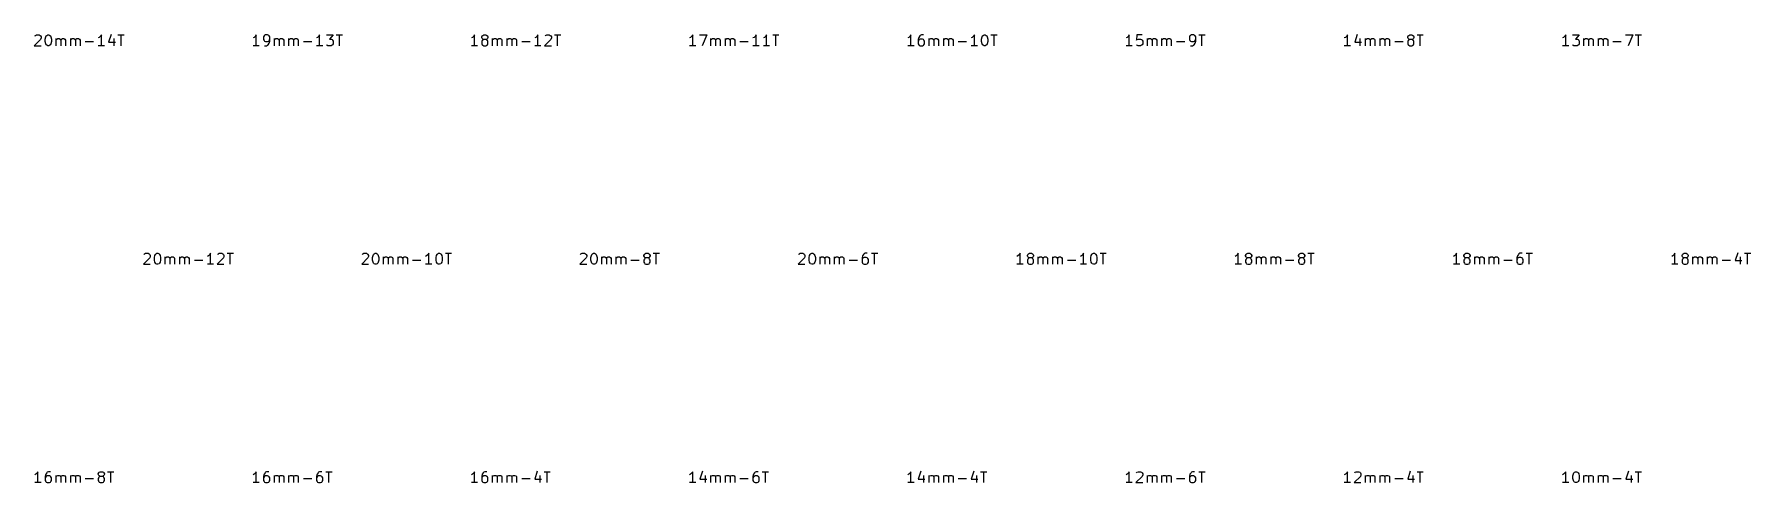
# Model space of a CAD drawing. Extents: x 20 to 256, y -108 to -46.
import ezdxf

# ---------------------------------------------------------------- set-up
doc = ezdxf.new("R2010")
doc.units = 0
doc.layers.add('BLACK', color=7, linetype='CONTINUOUS')

msp = doc.modelspace()

# ---------------------------------------------------------------- linework, layer by layer
at = {"layer": 'BLACK', "linetype": 'CONTINUOUS'}
for p, q in [((21.268796, -46.943685), (20.411653, -47.800828)), ((20.483082, -46.443685), (20.55451, -46.372257)), ((20.55451, -46.372257), (20.697368, -46.300828)), ((20.697368, -46.300828), (21.05451, -46.300828)), ((21.05451, -46.300828), (21.197368, -46.372257)), ((21.197368, -46.372257), (21.268796, -46.443685)), ((21.268796, -46.443685), (21.340225, -46.586542)), ((21.340225, -46.7294), (21.268796, -46.943685)), ((21.340225, -46.586542), (21.340225, -46.7294)), ((21.911653, -46.872257), (21.983081, -46.586542)), ((21.911653, -47.2294), (21.911653, -46.872257)), ((21.983081, -46.586542), (22.05451, -46.443685)), ((22.05451, -46.443685), (22.125939, -46.372257)), ((22.125939, -46.372257), (22.268796, -46.300828)), ((22.268796, -46.300828), (22.411653, -46.300828)), ((22.411653, -46.300828), (22.55451, -46.372257)), ((22.55451, -46.372257), (22.625939, -46.443685)), ((22.625939, -46.443685), (22.697367, -46.586542)), ((22.697367, -46.586542), (22.768796, -46.872257)), ((22.768796, -46.872257), (22.768796, -47.2294)), ((23.411652, -47.800828), (23.411652, -46.800828)), ((23.411652, -46.943685), (23.483081, -46.872257)), ((23.483081, -46.872257), (23.625938, -46.800828)), ((23.625938, -46.800828), (23.840224, -46.800828)), ((23.840224, -46.800828), (23.983081, -46.872257)), ((23.983081, -46.872257), (24.05451, -47.015114)), ((24.05451, -47.015114), (24.125938, -46.872257)), ((24.05451, -47.015114), (24.05451, -47.800828)), ((24.125938, -46.872257), (24.268795, -46.800828)), ((24.268795, -46.800828), (24.483081, -46.800828)), ((24.483081, -46.800828), (24.625938, -46.872257)), ((24.625938, -46.872257), (24.697367, -47.015114)), ((24.697367, -47.015114), (24.697367, -47.800828)), ((25.411652, -47.800828), (25.411652, -46.800828)), ((25.411652, -46.943685), (25.483081, -46.872257)), ((25.483081, -46.872257), (25.625938, -46.800828)), ((25.625938, -46.800828), (25.840224, -46.800828)), ((25.840224, -46.800828), (25.983081, -46.872257)), ((25.983081, -46.872257), (26.05451, -47.015114)), ((26.05451, -47.015114), (26.125938, -46.872257)), ((26.05451, -47.015114), (26.05451, -47.800828)), ((26.125938, -46.872257), (26.268795, -46.800828)), ((26.268795, -46.800828), (26.483081, -46.800828)), ((26.483081, -46.800828), (26.625938, -46.872257)), ((26.625938, -46.872257), (26.697367, -47.015114)), ((26.697367, -47.015114), (26.697367, -47.800828)), ((29.340224, -46.657971), (29.197367, -46.7294)), ((29.483081, -46.515114), (29.340224, -46.657971)), ((29.625938, -46.300828), (29.483081, -46.515114)), ((29.625938, -47.800828), (29.625938, -46.300828)), ((30.983081, -46.2294), (30.625938, -47.300828)), ((31.340224, -46.800828), (31.340224, -47.800828)), ((31.911652, -46.300828), (32.768795, -46.300828)), ((32.340223, -47.800828), (32.340223, -46.300828)), ((50.625939, -46.657971), (50.483082, -46.7294)), ((50.768796, -46.515114), (50.625939, -46.657971)), ((50.911653, -46.300828), (50.768796, -46.515114)), ((50.911653, -47.800828), (50.911653, -46.300828)), ((51.983081, -46.443685), (51.911653, -46.586542)), ((51.911653, -46.586542), (51.911653, -46.943685)), ((51.911653, -46.943685), (51.983081, -47.086542)), ((52.05451, -46.372257), (51.983081, -46.443685)), ((51.983081, -47.086542), (52.05451, -47.157971)), ((52.197367, -46.300828), (52.05451, -46.372257)), ((52.05451, -47.157971), (52.197367, -47.2294)), ((52.483081, -46.300828), (52.197367, -46.300828)), ((52.625939, -46.372257), (52.483081, -46.300828)), ((52.483081, -47.2294), (52.625939, -47.157971)), ((52.697367, -46.443685), (52.625939, -46.372257)), ((52.625939, -47.157971), (52.697367, -47.086542)), ((52.768796, -46.586542), (52.697367, -46.443685)), ((52.697367, -47.086542), (52.768796, -46.943685)), ((52.697367, -47.443685), (52.768796, -47.157971)), ((52.768796, -47.157971), (52.768796, -46.586542)), ((53.411652, -47.800828), (53.411652, -46.800828)), ((53.411652, -46.943685), (53.483081, -46.872257)), ((53.483081, -46.872257), (53.625938, -46.800828)), ((53.625938, -46.800828), (53.840224, -46.800828)), ((53.840224, -46.800828), (53.983081, -46.872257)), ((53.983081, -46.872257), (54.05451, -47.015114)), ((54.05451, -47.015114), (54.125938, -46.872257)), ((54.05451, -47.015114), (54.05451, -47.800828)), ((54.125938, -46.872257), (54.268795, -46.800828)), ((54.268795, -46.800828), (54.483081, -46.800828)), ((54.483081, -46.800828), (54.625938, -46.872257)), ((54.625938, -46.872257), (54.697367, -47.015114)), ((54.697367, -47.015114), (54.697367, -47.800828)), ((55.411652, -47.800828), (55.411652, -46.800828)), ((55.411652, -46.943685), (55.483081, -46.872257)), ((55.483081, -46.872257), (55.625938, -46.800828)), ((55.625938, -46.800828), (55.840224, -46.800828)), ((55.840224, -46.800828), (55.983081, -46.872257)), ((55.983081, -46.872257), (56.05451, -47.015114)), ((56.05451, -47.015114), (56.125938, -46.872257)), ((56.05451, -47.015114), (56.05451, -47.800828)), ((56.125938, -46.872257), (56.268795, -46.800828)), ((56.268795, -46.800828), (56.483081, -46.800828)), ((56.483081, -46.800828), (56.625938, -46.872257)), ((56.625938, -46.872257), (56.697367, -47.015114)), ((56.697367, -47.015114), (56.697367, -47.800828)), ((59.340224, -46.657971), (59.197367, -46.7294)), ((59.483081, -46.515114), (59.340224, -46.657971)), ((59.625938, -46.300828), (59.483081, -46.515114)), ((59.625938, -47.800828), (59.625938, -46.300828)), ((60.554509, -46.300828), (61.483081, -46.300828)), ((61.483081, -46.300828), (60.983081, -46.872257)), ((60.983081, -46.872257), (61.197366, -46.872257)), ((61.197366, -46.872257), (61.340224, -46.943685)), ((61.340224, -46.943685), (61.411652, -47.015114)), ((61.411652, -47.015114), (61.483081, -47.157971)), ((61.483081, -47.157971), (61.483081, -47.515114)), ((61.911652, -46.300828), (62.768795, -46.300828)), ((62.340223, -47.800828), (62.340223, -46.300828)), ((80.625939, -46.657971), (80.483082, -46.7294)), ((80.768796, -46.515114), (80.625939, -46.657971)), ((80.911653, -46.300828), (80.768796, -46.515114)), ((80.911653, -47.800828), (80.911653, -46.300828)), ((81.911653, -46.586542), (81.983081, -46.443685)), ((81.911653, -46.657971), (81.911653, -46.586542)), ((81.983081, -46.800828), (81.911653, -46.657971)), ((81.983081, -47.086542), (81.911653, -47.2294)), ((81.983081, -46.443685), (82.05451, -46.372257)), ((82.05451, -46.872257), (81.983081, -46.800828)), ((82.05451, -47.015114), (81.983081, -47.086542)), ((82.05451, -46.372257), (82.197367, -46.300828)), ((82.197367, -46.943685), (82.05451, -46.872257)), ((82.197367, -46.943685), (82.05451, -47.015114)), ((82.197367, -46.300828), (82.483081, -46.300828)), ((82.483081, -46.943685), (82.197367, -46.943685)), ((82.483081, -46.300828), (82.625939, -46.372257)), ((82.625939, -46.872257), (82.483081, -46.943685)), ((82.625939, -47.015114), (82.483081, -46.943685)), ((82.625939, -46.372257), (82.697367, -46.443685)), ((82.697367, -46.800828), (82.625939, -46.872257)), ((82.697367, -47.086542), (82.625939, -47.015114)), ((82.697367, -46.443685), (82.768796, -46.586542)), ((82.768796, -46.657971), (82.697367, -46.800828)), ((82.768796, -47.2294), (82.697367, -47.086542)), ((82.768796, -46.586542), (82.768796, -46.657971)), ((83.411652, -47.800828), (83.411652, -46.800828)), ((83.411652, -46.943685), (83.483081, -46.872257)), ((83.483081, -46.872257), (83.625938, -46.800828)), ((83.625938, -46.800828), (83.840224, -46.800828)), ((83.840224, -46.800828), (83.983081, -46.872257)), ((83.983081, -46.872257), (84.05451, -47.015114)), ((84.05451, -47.015114), (84.125938, -46.872257)), ((84.05451, -47.015114), (84.05451, -47.800828)), ((84.125938, -46.872257), (84.268795, -46.800828)), ((84.268795, -46.800828), (84.483081, -46.800828)), ((84.483081, -46.800828), (84.625938, -46.872257)), ((84.625938, -46.872257), (84.697367, -47.015114)), ((84.697367, -47.015114), (84.697367, -47.800828)), ((85.411652, -47.800828), (85.411652, -46.800828)), ((85.411652, -46.943685), (85.483081, -46.872257)), ((85.483081, -46.872257), (85.625938, -46.800828)), ((85.625938, -46.800828), (85.840224, -46.800828)), ((85.840224, -46.800828), (85.983081, -46.872257)), ((85.983081, -46.872257), (86.05451, -47.015114)), ((86.05451, -47.015114), (86.125938, -46.872257)), ((86.05451, -47.015114), (86.05451, -47.800828)), ((86.125938, -46.872257), (86.268795, -46.800828)), ((86.268795, -46.800828), (86.483081, -46.800828)), ((86.483081, -46.800828), (86.625938, -46.872257)), ((86.625938, -46.872257), (86.697367, -47.015114)), ((86.697367, -47.015114), (86.697367, -47.800828)), ((89.340224, -46.657971), (89.197367, -46.7294)), ((89.483081, -46.515114), (89.340224, -46.657971)), ((89.625938, -46.300828), (89.483081, -46.515114)), ((89.625938, -47.800828), (89.625938, -46.300828)), ((91.411652, -46.943685), (90.554509, -47.800828)), ((90.625938, -46.443685), (90.697366, -46.372257)), ((90.697366, -46.372257), (90.840224, -46.300828)), ((90.840224, -46.300828), (91.197366, -46.300828)), ((91.197366, -46.300828), (91.340224, -46.372257)), ((91.340224, -46.372257), (91.411652, -46.443685)), ((91.411652, -46.443685), (91.483081, -46.586542)), ((91.483081, -46.7294), (91.411652, -46.943685)), ((91.483081, -46.586542), (91.483081, -46.7294)), ((91.911652, -46.300828), (92.768795, -46.300828)), ((92.340223, -47.800828), (92.340223, -46.300828)), ((110.625939, -46.657971), (110.483082, -46.7294)), ((110.768796, -46.515114), (110.625939, -46.657971)), ((110.911653, -46.300828), (110.768796, -46.515114)), ((110.911653, -47.800828), (110.911653, -46.300828)), ((111.840224, -46.300828), (112.840224, -46.300828)), ((112.840224, -46.300828), (112.197367, -47.800828)), ((113.411652, -47.800828), (113.411652, -46.800828)), ((113.411652, -46.943685), (113.483081, -46.872257)), ((113.483081, -46.872257), (113.625938, -46.800828)), ((113.625938, -46.800828), (113.840224, -46.800828)), ((113.840224, -46.800828), (113.983081, -46.872257)), ((113.983081, -46.872257), (114.05451, -47.015114)), ((114.05451, -47.015114), (114.125938, -46.872257)), ((114.05451, -47.015114), (114.05451, -47.800828)), ((114.125938, -46.872257), (114.268795, -46.800828)), ((114.268795, -46.800828), (114.483081, -46.800828)), ((114.483081, -46.800828), (114.625938, -46.872257)), ((114.625938, -46.872257), (114.697367, -47.015114)), ((114.697367, -47.015114), (114.697367, -47.800828)), ((115.411652, -47.800828), (115.411652, -46.800828)), ((115.411652, -46.943685), (115.483081, -46.872257)), ((115.483081, -46.872257), (115.625938, -46.800828)), ((115.625938, -46.800828), (115.840224, -46.800828)), ((115.840224, -46.800828), (115.983081, -46.872257)), ((115.983081, -46.872257), (116.05451, -47.015114)), ((116.05451, -47.015114), (116.125938, -46.872257)), ((116.05451, -47.015114), (116.05451, -47.800828)), ((116.125938, -46.872257), (116.268795, -46.800828)), ((116.268795, -46.800828), (116.483081, -46.800828)), ((116.483081, -46.800828), (116.625938, -46.872257)), ((116.625938, -46.872257), (116.697367, -47.015114)), ((116.697367, -47.015114), (116.697367, -47.800828)), ((119.340224, -46.657971), (119.197367, -46.7294)), ((119.483081, -46.515114), (119.340224, -46.657971)), ((119.625938, -46.300828), (119.483081, -46.515114)), ((119.625938, -47.800828), (119.625938, -46.300828)), ((120.768795, -46.657971), (120.625938, -46.7294)), ((120.911652, -46.515114), (120.768795, -46.657971)), ((121.054509, -46.300828), (120.911652, -46.515114)), ((121.054509, -47.800828), (121.054509, -46.300828)), ((121.911652, -46.300828), (122.768795, -46.300828)), ((122.340223, -47.800828), (122.340223, -46.300828)), ((140.625939, -46.657971), (140.483082, -46.7294)), ((140.768796, -46.515114), (140.625939, -46.657971)), ((140.911653, -46.300828), (140.768796, -46.515114)), ((140.911653, -47.800828), (140.911653, -46.300828)), ((141.983081, -46.657971), (141.911653, -46.943685)), ((141.911653, -46.943685), (141.911653, -47.515114)), ((141.983081, -47.015114), (141.911653, -47.157971)), ((142.125939, -46.443685), (141.983081, -46.657971)), ((142.05451, -46.943685), (141.983081, -47.015114)), ((142.197367, -46.872257), (142.05451, -46.943685)), ((142.197367, -46.372257), (142.125939, -46.443685)), ((142.340224, -46.300828), (142.197367, -46.372257)), ((142.483081, -46.872257), (142.197367, -46.872257)), ((142.625939, -46.300828), (142.340224, -46.300828)), ((142.625939, -46.943685), (142.483081, -46.872257)), ((142.697367, -47.015114), (142.625939, -46.943685)), ((142.768796, -47.157971), (142.697367, -47.015114)), ((142.768796, -47.515114), (142.768796, -47.157971)), ((143.411652, -47.800828), (143.411652, -46.800828)), ((143.411652, -46.943685), (143.483081, -46.872257)), ((143.483081, -46.872257), (143.625938, -46.800828)), ((143.625938, -46.800828), (143.840224, -46.800828)), ((143.840224, -46.800828), (143.983081, -46.872257)), ((143.983081, -46.872257), (144.05451, -47.015114)), ((144.05451, -47.015114), (144.125938, -46.872257)), ((144.05451, -47.015114), (144.05451, -47.800828)), ((144.125938, -46.872257), (144.268795, -46.800828)), ((144.268795, -46.800828), (144.483081, -46.800828)), ((144.483081, -46.800828), (144.625938, -46.872257)), ((144.625938, -46.872257), (144.697367, -47.015114)), ((144.697367, -47.015114), (144.697367, -47.800828)), ((145.411652, -47.800828), (145.411652, -46.800828)), ((145.411652, -46.943685), (145.483081, -46.872257)), ((145.483081, -46.872257), (145.625938, -46.800828)), ((145.625938, -46.800828), (145.840224, -46.800828)), ((145.840224, -46.800828), (145.983081, -46.872257)), ((145.983081, -46.872257), (146.05451, -47.015114)), ((146.05451, -47.015114), (146.125938, -46.872257)), ((146.05451, -47.015114), (146.05451, -47.800828)), ((146.125938, -46.872257), (146.268795, -46.800828)), ((146.268795, -46.800828), (146.483081, -46.800828)), ((146.483081, -46.800828), (146.625938, -46.872257)), ((146.625938, -46.872257), (146.697367, -47.015114)), ((146.697367, -47.015114), (146.697367, -47.800828)), ((149.340224, -46.657971), (149.197367, -46.7294)), ((149.483081, -46.515114), (149.340224, -46.657971)), ((149.625938, -46.300828), (149.483081, -46.515114)), ((149.625938, -47.800828), (149.625938, -46.300828)), ((150.625938, -46.872257), (150.697366, -46.586542)), ((150.625938, -47.2294), (150.625938, -46.872257)), ((150.697366, -46.586542), (150.768795, -46.443685)), ((150.768795, -46.443685), (150.840224, -46.372257)), ((150.840224, -46.372257), (150.983081, -46.300828)), ((150.983081, -46.300828), (151.125938, -46.300828)), ((151.125938, -46.300828), (151.268795, -46.372257)), ((151.268795, -46.372257), (151.340224, -46.443685)), ((151.340224, -46.443685), (151.411652, -46.586542)), ((151.411652, -46.586542), (151.483081, -46.872257)), ((151.483081, -46.872257), (151.483081, -47.2294)), ((151.911652, -46.300828), (152.768795, -46.300828)), ((152.340223, -47.800828), (152.340223, -46.300828)), ((170.625939, -46.657971), (170.483082, -46.7294)), ((170.768796, -46.515114), (170.625939, -46.657971)), ((170.911653, -46.300828), (170.768796, -46.515114)), ((170.911653, -47.800828), (170.911653, -46.300828)), ((171.983081, -46.300828), (171.911653, -47.015114)), ((171.911653, -47.015114), (171.983081, -46.943685)), ((172.697367, -46.300828), (171.983081, -46.300828)), ((171.983081, -46.943685), (172.125939, -46.872257)), ((172.125939, -46.872257), (172.483081, -46.872257)), ((172.483081, -46.872257), (172.625939, -46.943685)), ((172.625939, -46.943685), (172.697367, -47.015114)), ((172.697367, -47.015114), (172.768796, -47.157971)), ((172.768796, -47.157971), (172.768796, -47.515114)), ((173.411652, -47.800828), (173.411652, -46.800828)), ((173.411652, -46.943685), (173.483081, -46.872257)), ((173.483081, -46.872257), (173.625938, -46.800828)), ((173.625938, -46.800828), (173.840224, -46.800828)), ((173.840224, -46.800828), (173.983081, -46.872257)), ((173.983081, -46.872257), (174.05451, -47.015114)), ((174.05451, -47.015114), (174.125938, -46.872257)), ((174.05451, -47.015114), (174.05451, -47.800828)), ((174.125938, -46.872257), (174.268795, -46.800828)), ((174.268795, -46.800828), (174.483081, -46.800828)), ((174.483081, -46.800828), (174.625938, -46.872257)), ((174.625938, -46.872257), (174.697367, -47.015114)), ((174.697367, -47.015114), (174.697367, -47.800828)), ((175.411652, -47.800828), (175.411652, -46.800828)), ((175.411652, -46.943685), (175.483081, -46.872257)), ((175.483081, -46.872257), (175.625938, -46.800828)), ((175.625938, -46.800828), (175.840224, -46.800828)), ((175.840224, -46.800828), (175.983081, -46.872257)), ((175.983081, -46.872257), (176.05451, -47.015114)), ((176.05451, -47.015114), (176.125938, -46.872257)), ((176.05451, -47.015114), (176.05451, -47.800828)), ((176.125938, -46.872257), (176.268795, -46.800828)), ((176.268795, -46.800828), (176.483081, -46.800828)), ((176.483081, -46.800828), (176.625938, -46.872257)), ((176.625938, -46.872257), (176.697367, -47.015114)), ((176.697367, -47.015114), (176.697367, -47.800828)), ((179.268795, -46.443685), (179.197367, -46.586542)), ((179.197367, -46.586542), (179.197367, -46.943685)), ((179.197367, -46.943685), (179.268795, -47.086542)), ((179.340224, -46.372257), (179.268795, -46.443685)), ((179.268795, -47.086542), (179.340224, -47.157971)), ((179.483081, -46.300828), (179.340224, -46.372257)), ((179.340224, -47.157971), (179.483081, -47.2294)), ((179.768795, -46.300828), (179.483081, -46.300828)), ((179.911653, -46.372257), (179.768795, -46.300828)), ((179.768795, -47.2294), (179.911653, -47.157971)), ((179.983081, -46.443685), (179.911653, -46.372257)), ((179.911653, -47.157971), (179.983081, -47.086542)), ((180.05451, -46.586542), (179.983081, -46.443685)), ((179.983081, -47.086542), (180.05451, -46.943685)), ((179.983081, -47.443685), (180.05451, -47.157971)), ((180.05451, -47.157971), (180.05451, -46.586542)), ((180.483081, -46.300828), (181.340224, -46.300828)), ((180.911652, -47.800828), (180.911652, -46.300828)), ((200.625939, -46.657971), (200.483082, -46.7294)), ((200.768796, -46.515114), (200.625939, -46.657971)), ((200.911653, -46.300828), (200.768796, -46.515114)), ((200.911653, -47.800828), (200.911653, -46.300828)), ((202.268796, -46.2294), (201.911653, -47.300828)), ((202.625939, -46.800828), (202.625939, -47.800828)), ((203.411652, -47.800828), (203.411652, -46.800828)), ((203.411652, -46.943685), (203.483081, -46.872257)), ((203.483081, -46.872257), (203.625938, -46.800828)), ((203.625938, -46.800828), (203.840224, -46.800828)), ((203.840224, -46.800828), (203.983081, -46.872257)), ((203.983081, -46.872257), (204.05451, -47.015114)), ((204.05451, -47.015114), (204.125938, -46.872257)), ((204.05451, -47.015114), (204.05451, -47.800828)), ((204.125938, -46.872257), (204.268795, -46.800828)), ((204.268795, -46.800828), (204.483081, -46.800828)), ((204.483081, -46.800828), (204.625938, -46.872257)), ((204.625938, -46.872257), (204.697367, -47.015114)), ((204.697367, -47.015114), (204.697367, -47.800828)), ((205.411652, -47.800828), (205.411652, -46.800828)), ((205.411652, -46.943685), (205.483081, -46.872257)), ((205.483081, -46.872257), (205.625938, -46.800828)), ((205.625938, -46.800828), (205.840224, -46.800828)), ((205.840224, -46.800828), (205.983081, -46.872257)), ((205.983081, -46.872257), (206.05451, -47.015114)), ((206.05451, -47.015114), (206.125938, -46.872257)), ((206.05451, -47.015114), (206.05451, -47.800828)), ((206.125938, -46.872257), (206.268795, -46.800828)), ((206.268795, -46.800828), (206.483081, -46.800828)), ((206.483081, -46.800828), (206.625938, -46.872257)), ((206.625938, -46.872257), (206.697367, -47.015114)), ((206.697367, -47.015114), (206.697367, -47.800828)), ((209.197367, -46.586542), (209.268795, -46.443685)), ((209.197367, -46.657971), (209.197367, -46.586542)), ((209.268795, -46.800828), (209.197367, -46.657971)), ((209.268795, -47.086542), (209.197367, -47.2294)), ((209.268795, -46.443685), (209.340224, -46.372257)), ((209.340224, -46.872257), (209.268795, -46.800828)), ((209.340224, -47.015114), (209.268795, -47.086542)), ((209.340224, -46.372257), (209.483081, -46.300828)), ((209.483081, -46.943685), (209.340224, -46.872257)), ((209.483081, -46.943685), (209.340224, -47.015114)), ((209.483081, -46.300828), (209.768795, -46.300828)), ((209.768795, -46.943685), (209.483081, -46.943685)), ((209.768795, -46.300828), (209.911653, -46.372257)), ((209.911653, -46.872257), (209.768795, -46.943685)), ((209.911653, -47.015114), (209.768795, -46.943685)), ((209.911653, -46.372257), (209.983081, -46.443685)), ((209.983081, -46.800828), (209.911653, -46.872257)), ((209.983081, -47.086542), (209.911653, -47.015114)), ((209.983081, -46.443685), (210.05451, -46.586542)), ((210.05451, -46.657971), (209.983081, -46.800828)), ((210.05451, -47.2294), (209.983081, -47.086542)), ((210.05451, -46.586542), (210.05451, -46.657971)), ((210.483081, -46.300828), (211.340224, -46.300828)), ((210.911652, -47.800828), (210.911652, -46.300828)), ((230.625939, -46.657971), (230.483082, -46.7294)), ((230.768796, -46.515114), (230.625939, -46.657971)), ((230.911653, -46.300828), (230.768796, -46.515114)), ((230.911653, -47.800828), (230.911653, -46.300828)), ((231.840224, -46.300828), (232.768796, -46.300828)), ((232.768796, -46.300828), (232.268796, -46.872257)), ((232.268796, -46.872257), (232.483081, -46.872257)), ((232.483081, -46.872257), (232.625939, -46.943685)), ((232.625939, -46.943685), (232.697367, -47.015114)), ((232.697367, -47.015114), (232.768796, -47.157971)), ((232.768796, -47.157971), (232.768796, -47.515114)), ((233.411652, -47.800828), (233.411652, -46.800828)), ((233.411652, -46.943685), (233.483081, -46.872257)), ((233.483081, -46.872257), (233.625938, -46.800828)), ((233.625938, -46.800828), (233.840224, -46.800828)), ((233.840224, -46.800828), (233.983081, -46.872257)), ((233.983081, -46.872257), (234.05451, -47.015114)), ((234.05451, -47.015114), (234.125938, -46.872257)), ((234.05451, -47.015114), (234.05451, -47.800828)), ((234.125938, -46.872257), (234.268795, -46.800828)), ((234.268795, -46.800828), (234.483081, -46.800828)), ((234.483081, -46.800828), (234.625938, -46.872257)), ((234.625938, -46.872257), (234.697367, -47.015114)), ((234.697367, -47.015114), (234.697367, -47.800828)), ((235.411652, -47.800828), (235.411652, -46.800828)), ((235.411652, -46.943685), (235.483081, -46.872257)), ((235.483081, -46.872257), (235.625938, -46.800828)), ((235.625938, -46.800828), (235.840224, -46.800828)), ((235.840224, -46.800828), (235.983081, -46.872257)), ((235.983081, -46.872257), (236.05451, -47.015114)), ((236.05451, -47.015114), (236.125938, -46.872257)), ((236.05451, -47.015114), (236.05451, -47.800828)), ((236.125938, -46.872257), (236.268795, -46.800828)), ((236.268795, -46.800828), (236.483081, -46.800828)), ((236.483081, -46.800828), (236.625938, -46.872257)), ((236.625938, -46.872257), (236.697367, -47.015114)), ((236.697367, -47.015114), (236.697367, -47.800828)), ((239.125938, -46.300828), (240.125938, -46.300828)), ((240.125938, -46.300828), (239.483081, -47.800828)), ((240.483081, -46.300828), (241.340224, -46.300828)), ((240.911652, -47.800828), (240.911652, -46.300828)), ((20.411653, -47.800828), (21.340225, -47.800828)), ((21.983081, -47.515114), (21.911653, -47.2294)), ((22.05451, -47.657971), (21.983081, -47.515114)), ((22.125939, -47.7294), (22.05451, -47.657971)), ((22.268796, -47.800828), (22.125939, -47.7294)), ((22.411653, -47.800828), (22.268796, -47.800828)), ((22.55451, -47.7294), (22.411653, -47.800828)), ((22.625939, -47.657971), (22.55451, -47.7294)), ((22.697367, -47.515114), (22.625939, -47.657971)), ((22.768796, -47.2294), (22.697367, -47.515114)), ((27.411652, -47.2294), (28.55451, -47.2294)), ((30.05451, -47.800828), (29.197367, -47.800828)), ((30.625938, -47.300828), (31.554509, -47.300828)), ((51.340225, -47.800828), (50.483082, -47.800828)), ((52.05451, -47.800828), (52.340224, -47.800828)), ((52.197367, -47.2294), (52.483081, -47.2294)), ((52.340224, -47.800828), (52.483081, -47.7294)), ((52.483081, -47.7294), (52.55451, -47.657971)), ((52.55451, -47.657971), (52.697367, -47.443685)), ((57.411652, -47.2294), (58.55451, -47.2294)), ((60.05451, -47.800828), (59.197367, -47.800828)), ((60.625938, -47.7294), (60.554509, -47.657971)), ((60.768795, -47.800828), (60.625938, -47.7294)), ((61.197366, -47.800828), (60.768795, -47.800828)), ((61.340224, -47.7294), (61.197366, -47.800828)), ((61.411652, -47.657971), (61.340224, -47.7294)), ((61.483081, -47.515114), (61.411652, -47.657971)), ((81.340225, -47.800828), (80.483082, -47.800828)), ((81.911653, -47.2294), (81.911653, -47.515114)), ((81.911653, -47.515114), (81.983081, -47.657971)), ((81.983081, -47.657971), (82.05451, -47.7294)), ((82.05451, -47.7294), (82.197367, -47.800828)), ((82.197367, -47.800828), (82.483081, -47.800828)), ((82.483081, -47.800828), (82.625939, -47.7294)), ((82.625939, -47.7294), (82.697367, -47.657971)), ((82.697367, -47.657971), (82.768796, -47.515114)), ((82.768796, -47.515114), (82.768796, -47.2294)), ((87.411652, -47.2294), (88.55451, -47.2294)), ((90.05451, -47.800828), (89.197367, -47.800828)), ((90.554509, -47.800828), (91.483081, -47.800828)), ((111.340225, -47.800828), (110.483082, -47.800828)), ((117.411652, -47.2294), (118.55451, -47.2294)), ((120.05451, -47.800828), (119.197367, -47.800828)), ((121.483081, -47.800828), (120.625938, -47.800828)), ((141.340225, -47.800828), (140.483082, -47.800828)), ((141.911653, -47.515114), (141.983081, -47.657971)), ((141.983081, -47.657971), (142.05451, -47.7294)), ((142.05451, -47.7294), (142.197367, -47.800828)), ((142.197367, -47.800828), (142.483081, -47.800828)), ((142.483081, -47.800828), (142.625939, -47.7294)), ((142.625939, -47.7294), (142.697367, -47.657971)), ((142.697367, -47.657971), (142.768796, -47.515114)), ((147.411652, -47.2294), (148.55451, -47.2294)), ((150.05451, -47.800828), (149.197367, -47.800828)), ((150.697366, -47.515114), (150.625938, -47.2294)), ((150.768795, -47.657971), (150.697366, -47.515114)), ((150.840224, -47.7294), (150.768795, -47.657971)), ((150.983081, -47.800828), (150.840224, -47.7294)), ((151.125938, -47.800828), (150.983081, -47.800828)), ((151.268795, -47.7294), (151.125938, -47.800828)), ((151.340224, -47.657971), (151.268795, -47.7294)), ((151.411652, -47.515114), (151.340224, -47.657971)), ((151.483081, -47.2294), (151.411652, -47.515114)), ((171.340225, -47.800828), (170.483082, -47.800828)), ((171.983081, -47.7294), (171.911653, -47.657971)), ((172.125939, -47.800828), (171.983081, -47.7294)), ((172.483081, -47.800828), (172.125939, -47.800828)), ((172.625939, -47.7294), (172.483081, -47.800828)), ((172.697367, -47.657971), (172.625939, -47.7294)), ((172.768796, -47.515114), (172.697367, -47.657971)), ((177.411652, -47.2294), (178.55451, -47.2294)), ((179.340224, -47.800828), (179.625938, -47.800828)), ((179.483081, -47.2294), (179.768795, -47.2294)), ((179.625938, -47.800828), (179.768795, -47.7294)), ((179.768795, -47.7294), (179.840224, -47.657971)), ((179.840224, -47.657971), (179.983081, -47.443685)), ((201.340225, -47.800828), (200.483082, -47.800828)), ((201.911653, -47.300828), (202.840224, -47.300828)), ((207.411652, -47.2294), (208.55451, -47.2294)), ((209.197367, -47.2294), (209.197367, -47.515114)), ((209.197367, -47.515114), (209.268795, -47.657971)), ((209.268795, -47.657971), (209.340224, -47.7294)), ((209.340224, -47.7294), (209.483081, -47.800828)), ((209.483081, -47.800828), (209.768795, -47.800828)), ((209.768795, -47.800828), (209.911653, -47.7294)), ((209.911653, -47.7294), (209.983081, -47.657971)), ((209.983081, -47.657971), (210.05451, -47.515114)), ((210.05451, -47.515114), (210.05451, -47.2294)), ((231.340225, -47.800828), (230.483082, -47.800828)), ((231.911653, -47.7294), (231.840224, -47.657971)), ((232.05451, -47.800828), (231.911653, -47.7294)), ((232.483081, -47.800828), (232.05451, -47.800828)), ((232.625939, -47.7294), (232.483081, -47.800828)), ((232.697367, -47.657971), (232.625939, -47.7294)), ((232.768796, -47.515114), (232.697367, -47.657971)), ((237.411652, -47.2294), (238.55451, -47.2294)), ((36.268796, -76.943685), (35.411653, -77.800828)), ((35.411653, -77.800828), (36.340225, -77.800828)), ((35.483082, -76.443685), (35.55451, -76.372257)), ((35.55451, -76.372257), (35.697368, -76.300828)), ((35.697368, -76.300828), (36.05451, -76.300828)), ((36.05451, -76.300828), (36.197368, -76.372257)), ((36.197368, -76.372257), (36.268796, -76.443685)), ((36.268796, -76.443685), (36.340225, -76.586542)), ((36.340225, -76.7294), (36.268796, -76.943685)), ((36.340225, -76.586542), (36.340225, -76.7294)), ((36.911653, -76.872257), (36.983081, -76.586542)), ((36.911653, -77.2294), (36.911653, -76.872257)), ((36.983081, -77.515114), (36.911653, -77.2294)), ((36.983081, -76.586542), (37.05451, -76.443685)), ((37.05451, -77.657971), (36.983081, -77.515114)), ((37.05451, -76.443685), (37.125939, -76.372257)), ((37.125939, -77.7294), (37.05451, -77.657971)), ((37.125939, -76.372257), (37.268796, -76.300828)), ((37.268796, -77.800828), (37.125939, -77.7294)), ((37.268796, -76.300828), (37.411653, -76.300828)), ((37.411653, -77.800828), (37.268796, -77.800828)), ((37.411653, -76.300828), (37.55451, -76.372257)), ((37.55451, -77.7294), (37.411653, -77.800828)), ((37.55451, -76.372257), (37.625939, -76.443685)), ((37.625939, -77.657971), (37.55451, -77.7294)), ((37.625939, -76.443685), (37.697367, -76.586542)), ((37.697367, -77.515114), (37.625939, -77.657971)), ((37.697367, -76.586542), (37.768796, -76.872257)), ((37.768796, -77.2294), (37.697367, -77.515114)), ((37.768796, -76.872257), (37.768796, -77.2294)), ((38.411652, -77.800828), (38.411652, -76.800828)), ((38.411652, -76.943685), (38.483081, -76.872257)), ((38.483081, -76.872257), (38.625938, -76.800828)), ((38.625938, -76.800828), (38.840224, -76.800828)), ((38.840224, -76.800828), (38.983081, -76.872257)), ((38.983081, -76.872257), (39.05451, -77.015114)), ((39.05451, -77.015114), (39.125938, -76.872257)), ((39.05451, -77.015114), (39.05451, -77.800828)), ((39.125938, -76.872257), (39.268795, -76.800828)), ((39.268795, -76.800828), (39.483081, -76.800828)), ((39.483081, -76.800828), (39.625938, -76.872257)), ((39.625938, -76.872257), (39.697367, -77.015114)), ((39.697367, -77.015114), (39.697367, -77.800828)), ((40.411652, -77.800828), (40.411652, -76.800828)), ((40.411652, -76.943685), (40.483081, -76.872257)), ((40.483081, -76.872257), (40.625938, -76.800828)), ((40.625938, -76.800828), (40.840224, -76.800828)), ((40.840224, -76.800828), (40.983081, -76.872257)), ((40.983081, -76.872257), (41.05451, -77.015114)), ((41.05451, -77.015114), (41.125938, -76.872257)), ((41.05451, -77.015114), (41.05451, -77.800828)), ((41.125938, -76.872257), (41.268795, -76.800828)), ((41.268795, -76.800828), (41.483081, -76.800828)), ((41.483081, -76.800828), (41.625938, -76.872257)), ((41.625938, -76.872257), (41.697367, -77.015114)), ((41.697367, -77.015114), (41.697367, -77.800828)), ((42.411652, -77.2294), (43.55451, -77.2294)), ((44.340224, -76.657971), (44.197367, -76.7294)), ((45.05451, -77.800828), (44.197367, -77.800828)), ((44.483081, -76.515114), (44.340224, -76.657971)), ((44.625938, -76.300828), (44.483081, -76.515114)), ((44.625938, -77.800828), (44.625938, -76.300828)), ((46.411652, -76.943685), (45.554509, -77.800828)), ((45.554509, -77.800828), (46.483081, -77.800828)), ((45.625938, -76.443685), (45.697366, -76.372257)), ((45.697366, -76.372257), (45.840224, -76.300828)), ((45.840224, -76.300828), (46.197366, -76.300828)), ((46.197366, -76.300828), (46.340224, -76.372257)), ((46.340224, -76.372257), (46.411652, -76.443685)), ((46.411652, -76.443685), (46.483081, -76.586542)), ((46.483081, -76.7294), (46.411652, -76.943685)), ((46.483081, -76.586542), (46.483081, -76.7294)), ((46.911652, -76.300828), (47.768795, -76.300828)), ((47.340223, -77.800828), (47.340223, -76.300828)), ((66.268796, -76.943685), (65.411653, -77.800828)), ((65.411653, -77.800828), (66.340225, -77.800828)), ((65.483082, -76.443685), (65.55451, -76.372257)), ((65.55451, -76.372257), (65.697368, -76.300828)), ((65.697368, -76.300828), (66.05451, -76.300828)), ((66.05451, -76.300828), (66.197368, -76.372257)), ((66.197368, -76.372257), (66.268796, -76.443685)), ((66.268796, -76.443685), (66.340225, -76.586542)), ((66.340225, -76.7294), (66.268796, -76.943685)), ((66.340225, -76.586542), (66.340225, -76.7294)), ((66.911653, -76.872257), (66.983081, -76.586542)), ((66.911653, -77.2294), (66.911653, -76.872257)), ((66.983081, -77.515114), (66.911653, -77.2294)), ((66.983081, -76.586542), (67.05451, -76.443685)), ((67.05451, -77.657971), (66.983081, -77.515114)), ((67.05451, -76.443685), (67.125939, -76.372257)), ((67.125939, -77.7294), (67.05451, -77.657971)), ((67.125939, -76.372257), (67.268796, -76.300828)), ((67.268796, -77.800828), (67.125939, -77.7294)), ((67.268796, -76.300828), (67.411653, -76.300828)), ((67.411653, -77.800828), (67.268796, -77.800828)), ((67.411653, -76.300828), (67.55451, -76.372257)), ((67.55451, -77.7294), (67.411653, -77.800828)), ((67.55451, -76.372257), (67.625939, -76.443685)), ((67.625939, -77.657971), (67.55451, -77.7294)), ((67.625939, -76.443685), (67.697367, -76.586542)), ((67.697367, -77.515114), (67.625939, -77.657971)), ((67.697367, -76.586542), (67.768796, -76.872257)), ((67.768796, -77.2294), (67.697367, -77.515114)), ((67.768796, -76.872257), (67.768796, -77.2294)), ((68.411652, -77.800828), (68.411652, -76.800828)), ((68.411652, -76.943685), (68.483081, -76.872257)), ((68.483081, -76.872257), (68.625938, -76.800828)), ((68.625938, -76.800828), (68.840224, -76.800828)), ((68.840224, -76.800828), (68.983081, -76.872257)), ((68.983081, -76.872257), (69.05451, -77.015114)), ((69.05451, -77.015114), (69.125938, -76.872257)), ((69.05451, -77.015114), (69.05451, -77.800828)), ((69.125938, -76.872257), (69.268795, -76.800828)), ((69.268795, -76.800828), (69.483081, -76.800828)), ((69.483081, -76.800828), (69.625938, -76.872257)), ((69.625938, -76.872257), (69.697367, -77.015114)), ((69.697367, -77.015114), (69.697367, -77.800828)), ((70.411652, -77.800828), (70.411652, -76.800828)), ((70.411652, -76.943685), (70.483081, -76.872257)), ((70.483081, -76.872257), (70.625938, -76.800828)), ((70.625938, -76.800828), (70.840224, -76.800828)), ((70.840224, -76.800828), (70.983081, -76.872257)), ((70.983081, -76.872257), (71.05451, -77.015114)), ((71.05451, -77.015114), (71.125938, -76.872257)), ((71.05451, -77.015114), (71.05451, -77.800828)), ((71.125938, -76.872257), (71.268795, -76.800828)), ((71.268795, -76.800828), (71.483081, -76.800828)), ((71.483081, -76.800828), (71.625938, -76.872257)), ((71.625938, -76.872257), (71.697367, -77.015114)), ((71.697367, -77.015114), (71.697367, -77.800828)), ((72.411652, -77.2294), (73.55451, -77.2294)), ((74.340224, -76.657971), (74.197367, -76.7294)), ((75.05451, -77.800828), (74.197367, -77.800828)), ((74.483081, -76.515114), (74.340224, -76.657971)), ((74.625938, -76.300828), (74.483081, -76.515114)), ((74.625938, -77.800828), (74.625938, -76.300828)), ((75.625938, -76.872257), (75.697366, -76.586542)), ((75.625938, -77.2294), (75.625938, -76.872257)), ((75.697366, -77.515114), (75.625938, -77.2294)), ((75.697366, -76.586542), (75.768795, -76.443685)), ((75.768795, -77.657971), (75.697366, -77.515114)), ((75.768795, -76.443685), (75.840224, -76.372257)), ((75.840224, -77.7294), (75.768795, -77.657971)), ((75.840224, -76.372257), (75.983081, -76.300828)), ((75.983081, -77.800828), (75.840224, -77.7294)), ((75.983081, -76.300828), (76.125938, -76.300828)), ((76.125938, -77.800828), (75.983081, -77.800828)), ((76.125938, -76.300828), (76.268795, -76.372257)), ((76.268795, -77.7294), (76.125938, -77.800828)), ((76.268795, -76.372257), (76.340224, -76.443685)), ((76.340224, -77.657971), (76.268795, -77.7294)), ((76.340224, -76.443685), (76.411652, -76.586542)), ((76.411652, -77.515114), (76.340224, -77.657971)), ((76.411652, -76.586542), (76.483081, -76.872257)), ((76.483081, -77.2294), (76.411652, -77.515114)), ((76.483081, -76.872257), (76.483081, -77.2294)), ((76.911652, -76.300828), (77.768795, -76.300828)), ((77.340223, -77.800828), (77.340223, -76.300828)), ((96.268796, -76.943685), (95.411653, -77.800828)), ((95.411653, -77.800828), (96.340225, -77.800828)), ((95.483082, -76.443685), (95.55451, -76.372257)), ((95.55451, -76.372257), (95.697368, -76.300828)), ((95.697368, -76.300828), (96.05451, -76.300828)), ((96.05451, -76.300828), (96.197368, -76.372257)), ((96.197368, -76.372257), (96.268796, -76.443685)), ((96.268796, -76.443685), (96.340225, -76.586542)), ((96.340225, -76.7294), (96.268796, -76.943685)), ((96.340225, -76.586542), (96.340225, -76.7294)), ((96.911653, -76.872257), (96.983081, -76.586542)), ((96.911653, -77.2294), (96.911653, -76.872257)), ((96.983081, -77.515114), (96.911653, -77.2294)), ((96.983081, -76.586542), (97.05451, -76.443685)), ((97.05451, -77.657971), (96.983081, -77.515114)), ((97.05451, -76.443685), (97.125939, -76.372257)), ((97.125939, -77.7294), (97.05451, -77.657971)), ((97.125939, -76.372257), (97.268796, -76.300828)), ((97.268796, -77.800828), (97.125939, -77.7294)), ((97.268796, -76.300828), (97.411653, -76.300828)), ((97.411653, -77.800828), (97.268796, -77.800828)), ((97.411653, -76.300828), (97.55451, -76.372257)), ((97.55451, -77.7294), (97.411653, -77.800828)), ((97.55451, -76.372257), (97.625939, -76.443685)), ((97.625939, -77.657971), (97.55451, -77.7294)), ((97.625939, -76.443685), (97.697367, -76.586542)), ((97.697367, -77.515114), (97.625939, -77.657971)), ((97.697367, -76.586542), (97.768796, -76.872257)), ((97.768796, -77.2294), (97.697367, -77.515114)), ((97.768796, -76.872257), (97.768796, -77.2294)), ((98.411652, -77.800828), (98.411652, -76.800828)), ((98.411652, -76.943685), (98.483081, -76.872257)), ((98.483081, -76.872257), (98.625938, -76.800828)), ((98.625938, -76.800828), (98.840224, -76.800828)), ((98.840224, -76.800828), (98.983081, -76.872257)), ((98.983081, -76.872257), (99.05451, -77.015114)), ((99.05451, -77.015114), (99.125938, -76.872257)), ((99.05451, -77.015114), (99.05451, -77.800828)), ((99.125938, -76.872257), (99.268795, -76.800828)), ((99.268795, -76.800828), (99.483081, -76.800828)), ((99.483081, -76.800828), (99.625938, -76.872257)), ((99.625938, -76.872257), (99.697367, -77.015114)), ((99.697367, -77.015114), (99.697367, -77.800828)), ((100.411652, -77.800828), (100.411652, -76.800828)), ((100.411652, -76.943685), (100.483081, -76.872257)), ((100.483081, -76.872257), (100.625938, -76.800828)), ((100.625938, -76.800828), (100.840224, -76.800828)), ((100.840224, -76.800828), (100.983081, -76.872257)), ((100.983081, -76.872257), (101.05451, -77.015114)), ((101.05451, -77.015114), (101.125938, -76.872257)), ((101.05451, -77.015114), (101.05451, -77.800828)), ((101.125938, -76.872257), (101.268795, -76.800828)), ((101.268795, -76.800828), (101.483081, -76.800828)), ((101.483081, -76.800828), (101.625938, -76.872257)), ((101.625938, -76.872257), (101.697367, -77.015114)), ((101.697367, -77.015114), (101.697367, -77.800828)), ((102.411652, -77.2294), (103.55451, -77.2294)), ((104.197367, -76.586542), (104.268795, -76.443685)), ((104.197367, -76.657971), (104.197367, -76.586542)), ((104.268795, -76.800828), (104.197367, -76.657971)), ((104.268795, -77.086542), (104.197367, -77.2294)), ((104.197367, -77.2294), (104.197367, -77.515114)), ((104.197367, -77.515114), (104.268795, -77.657971)), ((104.268795, -76.443685), (104.340224, -76.372257)), ((104.340224, -76.872257), (104.268795, -76.800828)), ((104.340224, -77.015114), (104.268795, -77.086542)), ((104.268795, -77.657971), (104.340224, -77.7294)), ((104.340224, -76.372257), (104.483081, -76.300828)), ((104.483081, -76.943685), (104.340224, -76.872257)), ((104.483081, -76.943685), (104.340224, -77.015114)), ((104.340224, -77.7294), (104.483081, -77.800828)), ((104.483081, -76.300828), (104.768795, -76.300828)), ((104.768795, -76.943685), (104.483081, -76.943685)), ((104.483081, -77.800828), (104.768795, -77.800828)), ((104.768795, -76.300828), (104.911653, -76.372257)), ((104.911653, -76.872257), (104.768795, -76.943685)), ((104.911653, -77.015114), (104.768795, -76.943685)), ((104.768795, -77.800828), (104.911653, -77.7294)), ((104.911653, -76.372257), (104.983081, -76.443685)), ((104.983081, -76.800828), (104.911653, -76.872257)), ((104.983081, -77.086542), (104.911653, -77.015114)), ((104.911653, -77.7294), (104.983081, -77.657971)), ((104.983081, -76.443685), (105.05451, -76.586542)), ((105.05451, -76.657971), (104.983081, -76.800828)), ((105.05451, -77.2294), (104.983081, -77.086542)), ((104.983081, -77.657971), (105.05451, -77.515114)), ((105.05451, -76.586542), (105.05451, -76.657971)), ((105.05451, -77.515114), (105.05451, -77.2294)), ((105.483081, -76.300828), (106.340224, -76.300828)), ((105.911652, -77.800828), (105.911652, -76.300828)), ((126.268796, -76.943685), (125.411653, -77.800828)), ((125.411653, -77.800828), (126.340225, -77.800828)), ((125.483082, -76.443685), (125.55451, -76.372257)), ((125.55451, -76.372257), (125.697368, -76.300828)), ((125.697368, -76.300828), (126.05451, -76.300828)), ((126.05451, -76.300828), (126.197368, -76.372257)), ((126.197368, -76.372257), (126.268796, -76.443685)), ((126.268796, -76.443685), (126.340225, -76.586542)), ((126.340225, -76.7294), (126.268796, -76.943685)), ((126.340225, -76.586542), (126.340225, -76.7294)), ((126.911653, -76.872257), (126.983081, -76.586542)), ((126.911653, -77.2294), (126.911653, -76.872257)), ((126.983081, -77.515114), (126.911653, -77.2294)), ((126.983081, -76.586542), (127.05451, -76.443685)), ((127.05451, -77.657971), (126.983081, -77.515114)), ((127.05451, -76.443685), (127.125939, -76.372257)), ((127.125939, -77.7294), (127.05451, -77.657971)), ((127.125939, -76.372257), (127.268796, -76.300828)), ((127.268796, -77.800828), (127.125939, -77.7294)), ((127.268796, -76.300828), (127.411653, -76.300828)), ((127.411653, -77.800828), (127.268796, -77.800828)), ((127.411653, -76.300828), (127.55451, -76.372257)), ((127.55451, -77.7294), (127.411653, -77.800828)), ((127.55451, -76.372257), (127.625939, -76.443685)), ((127.625939, -77.657971), (127.55451, -77.7294)), ((127.625939, -76.443685), (127.697367, -76.586542)), ((127.697367, -77.515114), (127.625939, -77.657971)), ((127.697367, -76.586542), (127.768796, -76.872257)), ((127.768796, -77.2294), (127.697367, -77.515114)), ((127.768796, -76.872257), (127.768796, -77.2294)), ((128.411652, -77.800828), (128.411652, -76.800828)), ((128.411652, -76.943685), (128.483081, -76.872257)), ((128.483081, -76.872257), (128.625938, -76.800828)), ((128.625938, -76.800828), (128.840224, -76.800828)), ((128.840224, -76.800828), (128.983081, -76.872257)), ((128.983081, -76.872257), (129.05451, -77.015114)), ((129.05451, -77.015114), (129.125938, -76.872257)), ((129.05451, -77.015114), (129.05451, -77.800828)), ((129.125938, -76.872257), (129.268795, -76.800828)), ((129.268795, -76.800828), (129.483081, -76.800828)), ((129.483081, -76.800828), (129.625938, -76.872257)), ((129.625938, -76.872257), (129.697367, -77.015114)), ((129.697367, -77.015114), (129.697367, -77.800828)), ((130.411652, -77.800828), (130.411652, -76.800828)), ((130.411652, -76.943685), (130.483081, -76.872257)), ((130.483081, -76.872257), (130.625938, -76.800828)), ((130.625938, -76.800828), (130.840224, -76.800828)), ((130.840224, -76.800828), (130.983081, -76.872257)), ((130.983081, -76.872257), (131.05451, -77.015114)), ((131.05451, -77.015114), (131.125938, -76.872257)), ((131.05451, -77.015114), (131.05451, -77.800828)), ((131.125938, -76.872257), (131.268795, -76.800828)), ((131.268795, -76.800828), (131.483081, -76.800828)), ((131.483081, -76.800828), (131.625938, -76.872257)), ((131.625938, -76.872257), (131.697367, -77.015114)), ((131.697367, -77.015114), (131.697367, -77.800828)), ((132.411652, -77.2294), (133.55451, -77.2294)), ((134.268795, -76.657971), (134.197367, -76.943685)), ((134.197367, -76.943685), (134.197367, -77.515114)), ((134.268795, -77.015114), (134.197367, -77.157971)), ((134.197367, -77.515114), (134.268795, -77.657971)), ((134.411653, -76.443685), (134.268795, -76.657971)), ((134.340224, -76.943685), (134.268795, -77.015114)), ((134.268795, -77.657971), (134.340224, -77.7294)), ((134.483081, -76.872257), (134.340224, -76.943685)), ((134.340224, -77.7294), (134.483081, -77.800828)), ((134.483081, -76.372257), (134.411653, -76.443685)), ((134.625938, -76.300828), (134.483081, -76.372257)), ((134.768795, -76.872257), (134.483081, -76.872257)), ((134.483081, -77.800828), (134.768795, -77.800828)), ((134.911653, -76.300828), (134.625938, -76.300828)), ((134.911653, -76.943685), (134.768795, -76.872257)), ((134.768795, -77.800828), (134.911653, -77.7294)), ((134.983081, -77.015114), (134.911653, -76.943685)), ((134.911653, -77.7294), (134.983081, -77.657971)), ((135.05451, -77.157971), (134.983081, -77.015114)), ((134.983081, -77.657971), (135.05451, -77.515114)), ((135.05451, -77.515114), (135.05451, -77.157971)), ((135.483081, -76.300828), (136.340224, -76.300828)), ((135.911652, -77.800828), (135.911652, -76.300828)), ((155.625939, -76.657971), (155.483082, -76.7294)), ((156.340225, -77.800828), (155.483082, -77.800828)), ((155.768796, -76.515114), (155.625939, -76.657971)), ((155.911653, -76.300828), (155.768796, -76.515114)), ((155.911653, -77.800828), (155.911653, -76.300828)), ((156.911653, -76.586542), (156.983081, -76.443685)), ((156.911653, -76.657971), (156.911653, -76.586542)), ((156.983081, -76.800828), (156.911653, -76.657971)), ((156.983081, -77.086542), (156.911653, -77.2294)), ((156.911653, -77.2294), (156.911653, -77.515114)), ((156.911653, -77.515114), (156.983081, -77.657971)), ((156.983081, -76.443685), (157.05451, -76.372257)), ((157.05451, -76.872257), (156.983081, -76.800828)), ((157.05451, -77.015114), (156.983081, -77.086542)), ((156.983081, -77.657971), (157.05451, -77.7294)), ((157.05451, -76.372257), (157.197367, -76.300828)), ((157.197367, -76.943685), (157.05451, -76.872257)), ((157.197367, -76.943685), (157.05451, -77.015114)), ((157.05451, -77.7294), (157.197367, -77.800828)), ((157.197367, -76.300828), (157.483081, -76.300828)), ((157.483081, -76.943685), (157.197367, -76.943685)), ((157.197367, -77.800828), (157.483081, -77.800828)), ((157.483081, -76.300828), (157.625939, -76.372257)), ((157.625939, -76.872257), (157.483081, -76.943685)), ((157.625939, -77.015114), (157.483081, -76.943685)), ((157.483081, -77.800828), (157.625939, -77.7294)), ((157.625939, -76.372257), (157.697367, -76.443685)), ((157.697367, -76.800828), (157.625939, -76.872257)), ((157.697367, -77.086542), (157.625939, -77.015114)), ((157.625939, -77.7294), (157.697367, -77.657971)), ((157.697367, -76.443685), (157.768796, -76.586542)), ((157.768796, -76.657971), (157.697367, -76.800828)), ((157.768796, -77.2294), (157.697367, -77.086542)), ((157.697367, -77.657971), (157.768796, -77.515114)), ((157.768796, -76.586542), (157.768796, -76.657971)), ((157.768796, -77.515114), (157.768796, -77.2294)), ((158.411652, -77.800828), (158.411652, -76.800828)), ((158.411652, -76.943685), (158.483081, -76.872257)), ((158.483081, -76.872257), (158.625938, -76.800828)), ((158.625938, -76.800828), (158.840224, -76.800828)), ((158.840224, -76.800828), (158.983081, -76.872257)), ((158.983081, -76.872257), (159.05451, -77.015114)), ((159.05451, -77.015114), (159.125938, -76.872257)), ((159.05451, -77.015114), (159.05451, -77.800828)), ((159.125938, -76.872257), (159.268795, -76.800828)), ((159.268795, -76.800828), (159.483081, -76.800828)), ((159.483081, -76.800828), (159.625938, -76.872257)), ((159.625938, -76.872257), (159.697367, -77.015114)), ((159.697367, -77.015114), (159.697367, -77.800828)), ((160.411652, -77.800828), (160.411652, -76.800828)), ((160.411652, -76.943685), (160.483081, -76.872257)), ((160.483081, -76.872257), (160.625938, -76.800828)), ((160.625938, -76.800828), (160.840224, -76.800828)), ((160.840224, -76.800828), (160.983081, -76.872257)), ((160.983081, -76.872257), (161.05451, -77.015114)), ((161.05451, -77.015114), (161.125938, -76.872257)), ((161.05451, -77.015114), (161.05451, -77.800828)), ((161.125938, -76.872257), (161.268795, -76.800828)), ((161.268795, -76.800828), (161.483081, -76.800828)), ((161.483081, -76.800828), (161.625938, -76.872257)), ((161.625938, -76.872257), (161.697367, -77.015114)), ((161.697367, -77.015114), (161.697367, -77.800828)), ((162.411652, -77.2294), (163.55451, -77.2294)), ((164.340224, -76.657971), (164.197367, -76.7294)), ((165.05451, -77.800828), (164.197367, -77.800828)), ((164.483081, -76.515114), (164.340224, -76.657971)), ((164.625938, -76.300828), (164.483081, -76.515114)), ((164.625938, -77.800828), (164.625938, -76.300828)), ((165.625938, -76.872257), (165.697366, -76.586542)), ((165.625938, -77.2294), (165.625938, -76.872257)), ((165.697366, -77.515114), (165.625938, -77.2294)), ((165.697366, -76.586542), (165.768795, -76.443685)), ((165.768795, -77.657971), (165.697366, -77.515114)), ((165.768795, -76.443685), (165.840224, -76.372257)), ((165.840224, -77.7294), (165.768795, -77.657971)), ((165.840224, -76.372257), (165.983081, -76.300828)), ((165.983081, -77.800828), (165.840224, -77.7294)), ((165.983081, -76.300828), (166.125938, -76.300828)), ((166.125938, -77.800828), (165.983081, -77.800828)), ((166.125938, -76.300828), (166.268795, -76.372257)), ((166.268795, -77.7294), (166.125938, -77.800828)), ((166.268795, -76.372257), (166.340224, -76.443685)), ((166.340224, -77.657971), (166.268795, -77.7294)), ((166.340224, -76.443685), (166.411652, -76.586542)), ((166.411652, -77.515114), (166.340224, -77.657971)), ((166.411652, -76.586542), (166.483081, -76.872257)), ((166.483081, -77.2294), (166.411652, -77.515114)), ((166.483081, -76.872257), (166.483081, -77.2294)), ((166.911652, -76.300828), (167.768795, -76.300828)), ((167.340223, -77.800828), (167.340223, -76.300828)), ((185.625939, -76.657971), (185.483082, -76.7294)), ((186.340225, -77.800828), (185.483082, -77.800828)), ((185.768796, -76.515114), (185.625939, -76.657971)), ((185.911653, -76.300828), (185.768796, -76.515114)), ((185.911653, -77.800828), (185.911653, -76.300828)), ((186.911653, -76.586542), (186.983081, -76.443685)), ((186.911653, -76.657971), (186.911653, -76.586542)), ((186.983081, -76.800828), (186.911653, -76.657971)), ((186.983081, -77.086542), (186.911653, -77.2294)), ((186.911653, -77.2294), (186.911653, -77.515114)), ((186.911653, -77.515114), (186.983081, -77.657971)), ((186.983081, -76.443685), (187.05451, -76.372257)), ((187.05451, -76.872257), (186.983081, -76.800828)), ((187.05451, -77.015114), (186.983081, -77.086542)), ((186.983081, -77.657971), (187.05451, -77.7294)), ((187.05451, -76.372257), (187.197367, -76.300828)), ((187.197367, -76.943685), (187.05451, -76.872257)), ((187.197367, -76.943685), (187.05451, -77.015114)), ((187.05451, -77.7294), (187.197367, -77.800828)), ((187.197367, -76.300828), (187.483081, -76.300828)), ((187.483081, -76.943685), (187.197367, -76.943685)), ((187.197367, -77.800828), (187.483081, -77.800828)), ((187.483081, -76.300828), (187.625939, -76.372257)), ((187.625939, -76.872257), (187.483081, -76.943685)), ((187.625939, -77.015114), (187.483081, -76.943685)), ((187.483081, -77.800828), (187.625939, -77.7294)), ((187.625939, -76.372257), (187.697367, -76.443685)), ((187.697367, -76.800828), (187.625939, -76.872257)), ((187.697367, -77.086542), (187.625939, -77.015114)), ((187.625939, -77.7294), (187.697367, -77.657971)), ((187.697367, -76.443685), (187.768796, -76.586542)), ((187.768796, -76.657971), (187.697367, -76.800828)), ((187.768796, -77.2294), (187.697367, -77.086542)), ((187.697367, -77.657971), (187.768796, -77.515114)), ((187.768796, -76.586542), (187.768796, -76.657971)), ((187.768796, -77.515114), (187.768796, -77.2294)), ((188.411652, -77.800828), (188.411652, -76.800828)), ((188.411652, -76.943685), (188.483081, -76.872257)), ((188.483081, -76.872257), (188.625938, -76.800828)), ((188.625938, -76.800828), (188.840224, -76.800828)), ((188.840224, -76.800828), (188.983081, -76.872257)), ((188.983081, -76.872257), (189.05451, -77.015114)), ((189.05451, -77.015114), (189.125938, -76.872257)), ((189.05451, -77.015114), (189.05451, -77.800828)), ((189.125938, -76.872257), (189.268795, -76.800828)), ((189.268795, -76.800828), (189.483081, -76.800828)), ((189.483081, -76.800828), (189.625938, -76.872257)), ((189.625938, -76.872257), (189.697367, -77.015114)), ((189.697367, -77.015114), (189.697367, -77.800828)), ((190.411652, -77.800828), (190.411652, -76.800828)), ((190.411652, -76.943685), (190.483081, -76.872257)), ((190.483081, -76.872257), (190.625938, -76.800828)), ((190.625938, -76.800828), (190.840224, -76.800828)), ((190.840224, -76.800828), (190.983081, -76.872257)), ((190.983081, -76.872257), (191.05451, -77.015114)), ((191.05451, -77.015114), (191.125938, -76.872257)), ((191.05451, -77.015114), (191.05451, -77.800828)), ((191.125938, -76.872257), (191.268795, -76.800828)), ((191.268795, -76.800828), (191.483081, -76.800828)), ((191.483081, -76.800828), (191.625938, -76.872257)), ((191.625938, -76.872257), (191.697367, -77.015114)), ((191.697367, -77.015114), (191.697367, -77.800828)), ((192.411652, -77.2294), (193.55451, -77.2294)), ((194.197367, -76.586542), (194.268795, -76.443685)), ((194.197367, -76.657971), (194.197367, -76.586542)), ((194.268795, -76.800828), (194.197367, -76.657971)), ((194.268795, -77.086542), (194.197367, -77.2294)), ((194.197367, -77.2294), (194.197367, -77.515114)), ((194.197367, -77.515114), (194.268795, -77.657971)), ((194.268795, -76.443685), (194.340224, -76.372257)), ((194.340224, -76.872257), (194.268795, -76.800828)), ((194.340224, -77.015114), (194.268795, -77.086542)), ((194.268795, -77.657971), (194.340224, -77.7294)), ((194.340224, -76.372257), (194.483081, -76.300828)), ((194.483081, -76.943685), (194.340224, -76.872257)), ((194.483081, -76.943685), (194.340224, -77.015114)), ((194.340224, -77.7294), (194.483081, -77.800828)), ((194.483081, -76.300828), (194.768795, -76.300828)), ((194.768795, -76.943685), (194.483081, -76.943685)), ((194.483081, -77.800828), (194.768795, -77.800828)), ((194.768795, -76.300828), (194.911653, -76.372257)), ((194.911653, -76.872257), (194.768795, -76.943685)), ((194.911653, -77.015114), (194.768795, -76.943685)), ((194.768795, -77.800828), (194.911653, -77.7294)), ((194.911653, -76.372257), (194.983081, -76.443685)), ((194.983081, -76.800828), (194.911653, -76.872257)), ((194.983081, -77.086542), (194.911653, -77.015114)), ((194.911653, -77.7294), (194.983081, -77.657971)), ((194.983081, -76.443685), (195.05451, -76.586542)), ((195.05451, -76.657971), (194.983081, -76.800828)), ((195.05451, -77.2294), (194.983081, -77.086542)), ((194.983081, -77.657971), (195.05451, -77.515114)), ((195.05451, -76.586542), (195.05451, -76.657971)), ((195.05451, -77.515114), (195.05451, -77.2294)), ((195.483081, -76.300828), (196.340224, -76.300828)), ((195.911652, -77.800828), (195.911652, -76.300828)), ((215.625939, -76.657971), (215.483082, -76.7294)), ((216.340225, -77.800828), (215.483082, -77.800828)), ((215.768796, -76.515114), (215.625939, -76.657971)), ((215.911653, -76.300828), (215.768796, -76.515114)), ((215.911653, -77.800828), (215.911653, -76.300828)), ((216.911653, -76.586542), (216.983081, -76.443685)), ((216.911653, -76.657971), (216.911653, -76.586542)), ((216.983081, -76.800828), (216.911653, -76.657971)), ((216.983081, -77.086542), (216.911653, -77.2294)), ((216.911653, -77.2294), (216.911653, -77.515114)), ((216.911653, -77.515114), (216.983081, -77.657971)), ((216.983081, -76.443685), (217.05451, -76.372257)), ((217.05451, -76.872257), (216.983081, -76.800828)), ((217.05451, -77.015114), (216.983081, -77.086542)), ((216.983081, -77.657971), (217.05451, -77.7294)), ((217.05451, -76.372257), (217.197367, -76.300828)), ((217.197367, -76.943685), (217.05451, -76.872257)), ((217.197367, -76.943685), (217.05451, -77.015114)), ((217.05451, -77.7294), (217.197367, -77.800828)), ((217.197367, -76.300828), (217.483081, -76.300828)), ((217.483081, -76.943685), (217.197367, -76.943685)), ((217.197367, -77.800828), (217.483081, -77.800828)), ((217.483081, -76.300828), (217.625939, -76.372257)), ((217.625939, -76.872257), (217.483081, -76.943685)), ((217.625939, -77.015114), (217.483081, -76.943685)), ((217.483081, -77.800828), (217.625939, -77.7294)), ((217.625939, -76.372257), (217.697367, -76.443685)), ((217.697367, -76.800828), (217.625939, -76.872257)), ((217.697367, -77.086542), (217.625939, -77.015114)), ((217.625939, -77.7294), (217.697367, -77.657971)), ((217.697367, -76.443685), (217.768796, -76.586542)), ((217.768796, -76.657971), (217.697367, -76.800828)), ((217.768796, -77.2294), (217.697367, -77.086542)), ((217.697367, -77.657971), (217.768796, -77.515114)), ((217.768796, -76.586542), (217.768796, -76.657971)), ((217.768796, -77.515114), (217.768796, -77.2294)), ((218.411652, -77.800828), (218.411652, -76.800828)), ((218.411652, -76.943685), (218.483081, -76.872257)), ((218.483081, -76.872257), (218.625938, -76.800828)), ((218.625938, -76.800828), (218.840224, -76.800828)), ((218.840224, -76.800828), (218.983081, -76.872257)), ((218.983081, -76.872257), (219.05451, -77.015114)), ((219.05451, -77.015114), (219.125938, -76.872257)), ((219.05451, -77.015114), (219.05451, -77.800828)), ((219.125938, -76.872257), (219.268795, -76.800828)), ((219.268795, -76.800828), (219.483081, -76.800828)), ((219.483081, -76.800828), (219.625938, -76.872257)), ((219.625938, -76.872257), (219.697367, -77.015114)), ((219.697367, -77.015114), (219.697367, -77.800828)), ((220.411652, -77.800828), (220.411652, -76.800828)), ((220.411652, -76.943685), (220.483081, -76.872257)), ((220.483081, -76.872257), (220.625938, -76.800828)), ((220.625938, -76.800828), (220.840224, -76.800828)), ((220.840224, -76.800828), (220.983081, -76.872257)), ((220.983081, -76.872257), (221.05451, -77.015114)), ((221.05451, -77.015114), (221.125938, -76.872257)), ((221.05451, -77.015114), (221.05451, -77.800828)), ((221.125938, -76.872257), (221.268795, -76.800828)), ((221.268795, -76.800828), (221.483081, -76.800828)), ((221.483081, -76.800828), (221.625938, -76.872257)), ((221.625938, -76.872257), (221.697367, -77.015114)), ((221.697367, -77.015114), (221.697367, -77.800828)), ((222.411652, -77.2294), (223.55451, -77.2294)), ((224.268795, -76.657971), (224.197367, -76.943685)), ((224.197367, -76.943685), (224.197367, -77.515114)), ((224.268795, -77.015114), (224.197367, -77.157971)), ((224.197367, -77.515114), (224.268795, -77.657971)), ((224.411653, -76.443685), (224.268795, -76.657971)), ((224.340224, -76.943685), (224.268795, -77.015114)), ((224.268795, -77.657971), (224.340224, -77.7294)), ((224.483081, -76.872257), (224.340224, -76.943685)), ((224.340224, -77.7294), (224.483081, -77.800828)), ((224.483081, -76.372257), (224.411653, -76.443685)), ((224.625938, -76.300828), (224.483081, -76.372257)), ((224.768795, -76.872257), (224.483081, -76.872257)), ((224.483081, -77.800828), (224.768795, -77.800828)), ((224.911653, -76.300828), (224.625938, -76.300828)), ((224.911653, -76.943685), (224.768795, -76.872257)), ((224.768795, -77.800828), (224.911653, -77.7294)), ((224.983081, -77.015114), (224.911653, -76.943685)), ((224.911653, -77.7294), (224.983081, -77.657971)), ((225.05451, -77.157971), (224.983081, -77.015114)), ((224.983081, -77.657971), (225.05451, -77.515114)), ((225.05451, -77.515114), (225.05451, -77.157971)), ((225.483081, -76.300828), (226.340224, -76.300828)), ((225.911652, -77.800828), (225.911652, -76.300828)), ((245.625939, -76.657971), (245.483082, -76.7294)), ((246.340225, -77.800828), (245.483082, -77.800828)), ((245.768796, -76.515114), (245.625939, -76.657971)), ((245.911653, -76.300828), (245.768796, -76.515114)), ((245.911653, -77.800828), (245.911653, -76.300828)), ((246.911653, -76.586542), (246.983081, -76.443685)), ((246.911653, -76.657971), (246.911653, -76.586542)), ((246.983081, -76.800828), (246.911653, -76.657971)), ((246.983081, -77.086542), (246.911653, -77.2294)), ((246.911653, -77.2294), (246.911653, -77.515114)), ((246.911653, -77.515114), (246.983081, -77.657971)), ((246.983081, -76.443685), (247.05451, -76.372257)), ((247.05451, -76.872257), (246.983081, -76.800828)), ((247.05451, -77.015114), (246.983081, -77.086542)), ((246.983081, -77.657971), (247.05451, -77.7294)), ((247.05451, -76.372257), (247.197367, -76.300828)), ((247.197367, -76.943685), (247.05451, -76.872257)), ((247.197367, -76.943685), (247.05451, -77.015114)), ((247.05451, -77.7294), (247.197367, -77.800828)), ((247.197367, -76.300828), (247.483081, -76.300828)), ((247.483081, -76.943685), (247.197367, -76.943685)), ((247.197367, -77.800828), (247.483081, -77.800828)), ((247.483081, -76.300828), (247.625939, -76.372257)), ((247.625939, -76.872257), (247.483081, -76.943685)), ((247.625939, -77.015114), (247.483081, -76.943685)), ((247.483081, -77.800828), (247.625939, -77.7294)), ((247.625939, -76.372257), (247.697367, -76.443685)), ((247.697367, -76.800828), (247.625939, -76.872257)), ((247.697367, -77.086542), (247.625939, -77.015114)), ((247.625939, -77.7294), (247.697367, -77.657971)), ((247.697367, -76.443685), (247.768796, -76.586542)), ((247.768796, -76.657971), (247.697367, -76.800828)), ((247.768796, -77.2294), (247.697367, -77.086542)), ((247.697367, -77.657971), (247.768796, -77.515114)), ((247.768796, -76.586542), (247.768796, -76.657971)), ((247.768796, -77.515114), (247.768796, -77.2294)), ((248.411652, -77.800828), (248.411652, -76.800828)), ((248.411652, -76.943685), (248.483081, -76.872257)), ((248.483081, -76.872257), (248.625938, -76.800828)), ((248.625938, -76.800828), (248.840224, -76.800828)), ((248.840224, -76.800828), (248.983081, -76.872257)), ((248.983081, -76.872257), (249.05451, -77.015114)), ((249.05451, -77.015114), (249.125938, -76.872257)), ((249.05451, -77.015114), (249.05451, -77.800828)), ((249.125938, -76.872257), (249.268795, -76.800828)), ((249.268795, -76.800828), (249.483081, -76.800828)), ((249.483081, -76.800828), (249.625938, -76.872257)), ((249.625938, -76.872257), (249.697367, -77.015114)), ((249.697367, -77.015114), (249.697367, -77.800828)), ((250.411652, -77.800828), (250.411652, -76.800828)), ((250.411652, -76.943685), (250.483081, -76.872257)), ((250.483081, -76.872257), (250.625938, -76.800828)), ((250.625938, -76.800828), (250.840224, -76.800828)), ((250.840224, -76.800828), (250.983081, -76.872257)), ((250.983081, -76.872257), (251.05451, -77.015114)), ((251.05451, -77.015114), (251.125938, -76.872257)), ((251.05451, -77.015114), (251.05451, -77.800828)), ((251.125938, -76.872257), (251.268795, -76.800828)), ((251.268795, -76.800828), (251.483081, -76.800828)), ((251.483081, -76.800828), (251.625938, -76.872257)), ((251.625938, -76.872257), (251.697367, -77.015114)), ((251.697367, -77.015114), (251.697367, -77.800828)), ((252.411652, -77.2294), (253.55451, -77.2294)), ((254.55451, -76.2294), (254.197367, -77.300828)), ((254.197367, -77.300828), (255.125938, -77.300828)), ((254.911653, -76.800828), (254.911653, -77.800828)), ((255.483081, -76.300828), (256.340224, -76.300828)), ((255.911652, -77.800828), (255.911652, -76.300828)), ((20.625939, -106.657971), (20.483082, -106.7294)), ((21.340225, -107.800828), (20.483082, -107.800828)), ((20.768796, -106.515114), (20.625939, -106.657971)), ((20.911653, -106.300828), (20.768796, -106.515114)), ((20.911653, -107.800828), (20.911653, -106.300828)), ((21.983081, -106.657971), (21.911653, -106.943685)), ((21.911653, -106.943685), (21.911653, -107.515114)), ((21.983081, -107.015114), (21.911653, -107.157971)), ((21.911653, -107.515114), (21.983081, -107.657971)), ((22.125939, -106.443685), (21.983081, -106.657971)), ((22.05451, -106.943685), (21.983081, -107.015114)), ((21.983081, -107.657971), (22.05451, -107.7294)), ((22.197367, -106.872257), (22.05451, -106.943685)), ((22.05451, -107.7294), (22.197367, -107.800828)), ((22.197367, -106.372257), (22.125939, -106.443685)), ((22.340224, -106.300828), (22.197367, -106.372257)), ((22.483081, -106.872257), (22.197367, -106.872257)), ((22.197367, -107.800828), (22.483081, -107.800828)), ((22.625939, -106.300828), (22.340224, -106.300828)), ((22.625939, -106.943685), (22.483081, -106.872257)), ((22.483081, -107.800828), (22.625939, -107.7294)), ((22.697367, -107.015114), (22.625939, -106.943685)), ((22.625939, -107.7294), (22.697367, -107.657971)), ((22.768796, -107.157971), (22.697367, -107.015114)), ((22.697367, -107.657971), (22.768796, -107.515114)), ((22.768796, -107.515114), (22.768796, -107.157971)), ((23.411652, -107.800828), (23.411652, -106.800828)), ((23.411652, -106.943685), (23.483081, -106.872257)), ((23.483081, -106.872257), (23.625938, -106.800828)), ((23.625938, -106.800828), (23.840224, -106.800828)), ((23.840224, -106.800828), (23.983081, -106.872257)), ((23.983081, -106.872257), (24.05451, -107.015114)), ((24.05451, -107.015114), (24.125938, -106.872257)), ((24.05451, -107.015114), (24.05451, -107.800828)), ((24.125938, -106.872257), (24.268795, -106.800828)), ((24.268795, -106.800828), (24.483081, -106.800828)), ((24.483081, -106.800828), (24.625938, -106.872257)), ((24.625938, -106.872257), (24.697367, -107.015114)), ((24.697367, -107.015114), (24.697367, -107.800828)), ((25.411652, -107.800828), (25.411652, -106.800828)), ((25.411652, -106.943685), (25.483081, -106.872257)), ((25.483081, -106.872257), (25.625938, -106.800828)), ((25.625938, -106.800828), (25.840224, -106.800828)), ((25.840224, -106.800828), (25.983081, -106.872257)), ((25.983081, -106.872257), (26.05451, -107.015114)), ((26.05451, -107.015114), (26.125938, -106.872257)), ((26.05451, -107.015114), (26.05451, -107.800828)), ((26.125938, -106.872257), (26.268795, -106.800828)), ((26.268795, -106.800828), (26.483081, -106.800828)), ((26.483081, -106.800828), (26.625938, -106.872257)), ((26.625938, -106.872257), (26.697367, -107.015114)), ((26.697367, -107.015114), (26.697367, -107.800828)), ((27.411652, -107.2294), (28.55451, -107.2294)), ((29.197367, -106.586542), (29.268795, -106.443685)), ((29.197367, -106.657971), (29.197367, -106.586542)), ((29.268795, -106.800828), (29.197367, -106.657971)), ((29.268795, -107.086542), (29.197367, -107.2294)), ((29.197367, -107.2294), (29.197367, -107.515114)), ((29.197367, -107.515114), (29.268795, -107.657971)), ((29.268795, -106.443685), (29.340224, -106.372257)), ((29.340224, -106.872257), (29.268795, -106.800828)), ((29.340224, -107.015114), (29.268795, -107.086542)), ((29.268795, -107.657971), (29.340224, -107.7294)), ((29.340224, -106.372257), (29.483081, -106.300828)), ((29.483081, -106.943685), (29.340224, -106.872257)), ((29.483081, -106.943685), (29.340224, -107.015114)), ((29.340224, -107.7294), (29.483081, -107.800828)), ((29.483081, -106.300828), (29.768795, -106.300828)), ((29.768795, -106.943685), (29.483081, -106.943685)), ((29.483081, -107.800828), (29.768795, -107.800828)), ((29.768795, -106.300828), (29.911653, -106.372257)), ((29.911653, -106.872257), (29.768795, -106.943685)), ((29.911653, -107.015114), (29.768795, -106.943685)), ((29.768795, -107.800828), (29.911653, -107.7294)), ((29.911653, -106.372257), (29.983081, -106.443685)), ((29.983081, -106.800828), (29.911653, -106.872257)), ((29.983081, -107.086542), (29.911653, -107.015114)), ((29.911653, -107.7294), (29.983081, -107.657971)), ((29.983081, -106.443685), (30.05451, -106.586542)), ((30.05451, -106.657971), (29.983081, -106.800828)), ((30.05451, -107.2294), (29.983081, -107.086542)), ((29.983081, -107.657971), (30.05451, -107.515114)), ((30.05451, -106.586542), (30.05451, -106.657971)), ((30.05451, -107.515114), (30.05451, -107.2294)), ((30.483081, -106.300828), (31.340224, -106.300828)), ((30.911652, -107.800828), (30.911652, -106.300828)), ((50.625939, -106.657971), (50.483082, -106.7294)), ((51.340225, -107.800828), (50.483082, -107.800828)), ((50.768796, -106.515114), (50.625939, -106.657971)), ((50.911653, -106.300828), (50.768796, -106.515114)), ((50.911653, -107.800828), (50.911653, -106.300828)), ((51.983081, -106.657971), (51.911653, -106.943685)), ((51.911653, -106.943685), (51.911653, -107.515114)), ((51.983081, -107.015114), (51.911653, -107.157971)), ((51.911653, -107.515114), (51.983081, -107.657971)), ((52.125939, -106.443685), (51.983081, -106.657971)), ((52.05451, -106.943685), (51.983081, -107.015114)), ((51.983081, -107.657971), (52.05451, -107.7294)), ((52.197367, -106.872257), (52.05451, -106.943685)), ((52.05451, -107.7294), (52.197367, -107.800828)), ((52.197367, -106.372257), (52.125939, -106.443685)), ((52.340224, -106.300828), (52.197367, -106.372257)), ((52.483081, -106.872257), (52.197367, -106.872257)), ((52.197367, -107.800828), (52.483081, -107.800828)), ((52.625939, -106.300828), (52.340224, -106.300828)), ((52.625939, -106.943685), (52.483081, -106.872257)), ((52.483081, -107.800828), (52.625939, -107.7294)), ((52.697367, -107.015114), (52.625939, -106.943685)), ((52.625939, -107.7294), (52.697367, -107.657971)), ((52.768796, -107.157971), (52.697367, -107.015114)), ((52.697367, -107.657971), (52.768796, -107.515114)), ((52.768796, -107.515114), (52.768796, -107.157971)), ((53.411652, -107.800828), (53.411652, -106.800828)), ((53.411652, -106.943685), (53.483081, -106.872257)), ((53.483081, -106.872257), (53.625938, -106.800828)), ((53.625938, -106.800828), (53.840224, -106.800828)), ((53.840224, -106.800828), (53.983081, -106.872257)), ((53.983081, -106.872257), (54.05451, -107.015114)), ((54.05451, -107.015114), (54.125938, -106.872257)), ((54.05451, -107.015114), (54.05451, -107.800828)), ((54.125938, -106.872257), (54.268795, -106.800828)), ((54.268795, -106.800828), (54.483081, -106.800828)), ((54.483081, -106.800828), (54.625938, -106.872257)), ((54.625938, -106.872257), (54.697367, -107.015114)), ((54.697367, -107.015114), (54.697367, -107.800828)), ((55.411652, -107.800828), (55.411652, -106.800828)), ((55.411652, -106.943685), (55.483081, -106.872257)), ((55.483081, -106.872257), (55.625938, -106.800828)), ((55.625938, -106.800828), (55.840224, -106.800828)), ((55.840224, -106.800828), (55.983081, -106.872257)), ((55.983081, -106.872257), (56.05451, -107.015114)), ((56.05451, -107.015114), (56.125938, -106.872257)), ((56.05451, -107.015114), (56.05451, -107.800828)), ((56.125938, -106.872257), (56.268795, -106.800828)), ((56.268795, -106.800828), (56.483081, -106.800828)), ((56.483081, -106.800828), (56.625938, -106.872257)), ((56.625938, -106.872257), (56.697367, -107.015114)), ((56.697367, -107.015114), (56.697367, -107.800828)), ((57.411652, -107.2294), (58.55451, -107.2294)), ((59.268795, -106.657971), (59.197367, -106.943685)), ((59.197367, -106.943685), (59.197367, -107.515114)), ((59.268795, -107.015114), (59.197367, -107.157971)), ((59.197367, -107.515114), (59.268795, -107.657971)), ((59.411653, -106.443685), (59.268795, -106.657971)), ((59.340224, -106.943685), (59.268795, -107.015114)), ((59.268795, -107.657971), (59.340224, -107.7294)), ((59.483081, -106.872257), (59.340224, -106.943685)), ((59.340224, -107.7294), (59.483081, -107.800828)), ((59.483081, -106.372257), (59.411653, -106.443685)), ((59.625938, -106.300828), (59.483081, -106.372257)), ((59.768795, -106.872257), (59.483081, -106.872257)), ((59.483081, -107.800828), (59.768795, -107.800828)), ((59.911653, -106.300828), (59.625938, -106.300828)), ((59.911653, -106.943685), (59.768795, -106.872257)), ((59.768795, -107.800828), (59.911653, -107.7294)), ((59.983081, -107.015114), (59.911653, -106.943685)), ((59.911653, -107.7294), (59.983081, -107.657971)), ((60.05451, -107.157971), (59.983081, -107.015114)), ((59.983081, -107.657971), (60.05451, -107.515114)), ((60.05451, -107.515114), (60.05451, -107.157971)), ((60.483081, -106.300828), (61.340224, -106.300828)), ((60.911652, -107.800828), (60.911652, -106.300828)), ((80.625939, -106.657971), (80.483082, -106.7294)), ((81.340225, -107.800828), (80.483082, -107.800828)), ((80.768796, -106.515114), (80.625939, -106.657971)), ((80.911653, -106.300828), (80.768796, -106.515114)), ((80.911653, -107.800828), (80.911653, -106.300828)), ((81.983081, -106.657971), (81.911653, -106.943685)), ((81.911653, -106.943685), (81.911653, -107.515114)), ((81.983081, -107.015114), (81.911653, -107.157971)), ((81.911653, -107.515114), (81.983081, -107.657971)), ((82.125939, -106.443685), (81.983081, -106.657971)), ((82.05451, -106.943685), (81.983081, -107.015114)), ((81.983081, -107.657971), (82.05451, -107.7294)), ((82.197367, -106.872257), (82.05451, -106.943685)), ((82.05451, -107.7294), (82.197367, -107.800828)), ((82.197367, -106.372257), (82.125939, -106.443685)), ((82.340224, -106.300828), (82.197367, -106.372257)), ((82.483081, -106.872257), (82.197367, -106.872257)), ((82.197367, -107.800828), (82.483081, -107.800828)), ((82.625939, -106.300828), (82.340224, -106.300828)), ((82.625939, -106.943685), (82.483081, -106.872257)), ((82.483081, -107.800828), (82.625939, -107.7294)), ((82.697367, -107.015114), (82.625939, -106.943685)), ((82.625939, -107.7294), (82.697367, -107.657971)), ((82.768796, -107.157971), (82.697367, -107.015114)), ((82.697367, -107.657971), (82.768796, -107.515114)), ((82.768796, -107.515114), (82.768796, -107.157971)), ((83.411652, -107.800828), (83.411652, -106.800828)), ((83.411652, -106.943685), (83.483081, -106.872257)), ((83.483081, -106.872257), (83.625938, -106.800828)), ((83.625938, -106.800828), (83.840224, -106.800828)), ((83.840224, -106.800828), (83.983081, -106.872257)), ((83.983081, -106.872257), (84.05451, -107.015114)), ((84.05451, -107.015114), (84.125938, -106.872257)), ((84.05451, -107.015114), (84.05451, -107.800828)), ((84.125938, -106.872257), (84.268795, -106.800828)), ((84.268795, -106.800828), (84.483081, -106.800828)), ((84.483081, -106.800828), (84.625938, -106.872257)), ((84.625938, -106.872257), (84.697367, -107.015114)), ((84.697367, -107.015114), (84.697367, -107.800828)), ((85.411652, -107.800828), (85.411652, -106.800828)), ((85.411652, -106.943685), (85.483081, -106.872257)), ((85.483081, -106.872257), (85.625938, -106.800828)), ((85.625938, -106.800828), (85.840224, -106.800828)), ((85.840224, -106.800828), (85.983081, -106.872257)), ((85.983081, -106.872257), (86.05451, -107.015114)), ((86.05451, -107.015114), (86.125938, -106.872257)), ((86.05451, -107.015114), (86.05451, -107.800828)), ((86.125938, -106.872257), (86.268795, -106.800828)), ((86.268795, -106.800828), (86.483081, -106.800828)), ((86.483081, -106.800828), (86.625938, -106.872257)), ((86.625938, -106.872257), (86.697367, -107.015114)), ((86.697367, -107.015114), (86.697367, -107.800828)), ((87.411652, -107.2294), (88.55451, -107.2294)), ((89.55451, -106.2294), (89.197367, -107.300828)), ((89.197367, -107.300828), (90.125938, -107.300828)), ((89.911653, -106.800828), (89.911653, -107.800828)), ((90.483081, -106.300828), (91.340224, -106.300828)), ((90.911652, -107.800828), (90.911652, -106.300828)), ((110.625939, -106.657971), (110.483082, -106.7294)), ((111.340225, -107.800828), (110.483082, -107.800828)), ((110.768796, -106.515114), (110.625939, -106.657971)), ((110.911653, -106.300828), (110.768796, -106.515114)), ((110.911653, -107.800828), (110.911653, -106.300828)), ((112.268796, -106.2294), (111.911653, -107.300828)), ((111.911653, -107.300828), (112.840224, -107.300828)), ((112.625939, -106.800828), (112.625939, -107.800828)), ((113.411652, -107.800828), (113.411652, -106.800828)), ((113.411652, -106.943685), (113.483081, -106.872257)), ((113.483081, -106.872257), (113.625938, -106.800828)), ((113.625938, -106.800828), (113.840224, -106.800828)), ((113.840224, -106.800828), (113.983081, -106.872257)), ((113.983081, -106.872257), (114.05451, -107.015114)), ((114.05451, -107.015114), (114.125938, -106.872257)), ((114.05451, -107.015114), (114.05451, -107.800828)), ((114.125938, -106.872257), (114.268795, -106.800828)), ((114.268795, -106.800828), (114.483081, -106.800828)), ((114.483081, -106.800828), (114.625938, -106.872257)), ((114.625938, -106.872257), (114.697367, -107.015114)), ((114.697367, -107.015114), (114.697367, -107.800828)), ((115.411652, -107.800828), (115.411652, -106.800828)), ((115.411652, -106.943685), (115.483081, -106.872257)), ((115.483081, -106.872257), (115.625938, -106.800828)), ((115.625938, -106.800828), (115.840224, -106.800828)), ((115.840224, -106.800828), (115.983081, -106.872257)), ((115.983081, -106.872257), (116.05451, -107.015114)), ((116.05451, -107.015114), (116.125938, -106.872257)), ((116.05451, -107.015114), (116.05451, -107.800828)), ((116.125938, -106.872257), (116.268795, -106.800828)), ((116.268795, -106.800828), (116.483081, -106.800828)), ((116.483081, -106.800828), (116.625938, -106.872257)), ((116.625938, -106.872257), (116.697367, -107.015114)), ((116.697367, -107.015114), (116.697367, -107.800828)), ((117.411652, -107.2294), (118.55451, -107.2294)), ((119.268795, -106.657971), (119.197367, -106.943685)), ((119.197367, -106.943685), (119.197367, -107.515114)), ((119.268795, -107.015114), (119.197367, -107.157971)), ((119.197367, -107.515114), (119.268795, -107.657971)), ((119.411653, -106.443685), (119.268795, -106.657971)), ((119.340224, -106.943685), (119.268795, -107.015114)), ((119.268795, -107.657971), (119.340224, -107.7294)), ((119.483081, -106.872257), (119.340224, -106.943685)), ((119.340224, -107.7294), (119.483081, -107.800828)), ((119.483081, -106.372257), (119.411653, -106.443685)), ((119.625938, -106.300828), (119.483081, -106.372257)), ((119.768795, -106.872257), (119.483081, -106.872257)), ((119.483081, -107.800828), (119.768795, -107.800828)), ((119.911653, -106.300828), (119.625938, -106.300828)), ((119.911653, -106.943685), (119.768795, -106.872257)), ((119.768795, -107.800828), (119.911653, -107.7294)), ((119.983081, -107.015114), (119.911653, -106.943685)), ((119.911653, -107.7294), (119.983081, -107.657971)), ((120.05451, -107.157971), (119.983081, -107.015114)), ((119.983081, -107.657971), (120.05451, -107.515114)), ((120.05451, -107.515114), (120.05451, -107.157971)), ((120.483081, -106.300828), (121.340224, -106.300828)), ((120.911652, -107.800828), (120.911652, -106.300828)), ((140.625939, -106.657971), (140.483082, -106.7294)), ((141.340225, -107.800828), (140.483082, -107.800828)), ((140.768796, -106.515114), (140.625939, -106.657971)), ((140.911653, -106.300828), (140.768796, -106.515114)), ((140.911653, -107.800828), (140.911653, -106.300828)), ((142.268796, -106.2294), (141.911653, -107.300828)), ((141.911653, -107.300828), (142.840224, -107.300828)), ((142.625939, -106.800828), (142.625939, -107.800828)), ((143.411652, -107.800828), (143.411652, -106.800828)), ((143.411652, -106.943685), (143.483081, -106.872257)), ((143.483081, -106.872257), (143.625938, -106.800828)), ((143.625938, -106.800828), (143.840224, -106.800828)), ((143.840224, -106.800828), (143.983081, -106.872257)), ((143.983081, -106.872257), (144.05451, -107.015114)), ((144.05451, -107.015114), (144.125938, -106.872257)), ((144.05451, -107.015114), (144.05451, -107.800828)), ((144.125938, -106.872257), (144.268795, -106.800828)), ((144.268795, -106.800828), (144.483081, -106.800828)), ((144.483081, -106.800828), (144.625938, -106.872257)), ((144.625938, -106.872257), (144.697367, -107.015114)), ((144.697367, -107.015114), (144.697367, -107.800828)), ((145.411652, -107.800828), (145.411652, -106.800828)), ((145.411652, -106.943685), (145.483081, -106.872257)), ((145.483081, -106.872257), (145.625938, -106.800828)), ((145.625938, -106.800828), (145.840224, -106.800828)), ((145.840224, -106.800828), (145.983081, -106.872257)), ((145.983081, -106.872257), (146.05451, -107.015114)), ((146.05451, -107.015114), (146.125938, -106.872257)), ((146.05451, -107.015114), (146.05451, -107.800828)), ((146.125938, -106.872257), (146.268795, -106.800828)), ((146.268795, -106.800828), (146.483081, -106.800828)), ((146.483081, -106.800828), (146.625938, -106.872257)), ((146.625938, -106.872257), (146.697367, -107.015114)), ((146.697367, -107.015114), (146.697367, -107.800828)), ((147.411652, -107.2294), (148.55451, -107.2294)), ((149.55451, -106.2294), (149.197367, -107.300828)), ((149.197367, -107.300828), (150.125938, -107.300828)), ((149.911653, -106.800828), (149.911653, -107.800828)), ((150.483081, -106.300828), (151.340224, -106.300828)), ((150.911652, -107.800828), (150.911652, -106.300828)), ((170.625939, -106.657971), (170.483082, -106.7294)), ((171.340225, -107.800828), (170.483082, -107.800828)), ((170.768796, -106.515114), (170.625939, -106.657971)), ((170.911653, -106.300828), (170.768796, -106.515114)), ((170.911653, -107.800828), (170.911653, -106.300828)), ((172.697367, -106.943685), (171.840224, -107.800828)), ((171.840224, -107.800828), (172.768796, -107.800828)), ((171.911653, -106.443685), (171.983081, -106.372257)), ((171.983081, -106.372257), (172.125939, -106.300828)), ((172.125939, -106.300828), (172.483081, -106.300828)), ((172.483081, -106.300828), (172.625939, -106.372257)), ((172.625939, -106.372257), (172.697367, -106.443685)), ((172.697367, -106.443685), (172.768796, -106.586542)), ((172.768796, -106.7294), (172.697367, -106.943685)), ((172.768796, -106.586542), (172.768796, -106.7294)), ((173.411652, -107.800828), (173.411652, -106.800828)), ((173.411652, -106.943685), (173.483081, -106.872257)), ((173.483081, -106.872257), (173.625938, -106.800828)), ((173.625938, -106.800828), (173.840224, -106.800828)), ((173.840224, -106.800828), (173.983081, -106.872257)), ((173.983081, -106.872257), (174.05451, -107.015114)), ((174.05451, -107.015114), (174.125938, -106.872257)), ((174.05451, -107.015114), (174.05451, -107.800828)), ((174.125938, -106.872257), (174.268795, -106.800828)), ((174.268795, -106.800828), (174.483081, -106.800828)), ((174.483081, -106.800828), (174.625938, -106.872257)), ((174.625938, -106.872257), (174.697367, -107.015114)), ((174.697367, -107.015114), (174.697367, -107.800828)), ((175.411652, -107.800828), (175.411652, -106.800828)), ((175.411652, -106.943685), (175.483081, -106.872257)), ((175.483081, -106.872257), (175.625938, -106.800828)), ((175.625938, -106.800828), (175.840224, -106.800828)), ((175.840224, -106.800828), (175.983081, -106.872257)), ((175.983081, -106.872257), (176.05451, -107.015114)), ((176.05451, -107.015114), (176.125938, -106.872257)), ((176.05451, -107.015114), (176.05451, -107.800828)), ((176.125938, -106.872257), (176.268795, -106.800828)), ((176.268795, -106.800828), (176.483081, -106.800828)), ((176.483081, -106.800828), (176.625938, -106.872257)), ((176.625938, -106.872257), (176.697367, -107.015114)), ((176.697367, -107.015114), (176.697367, -107.800828)), ((177.411652, -107.2294), (178.55451, -107.2294)), ((179.268795, -106.657971), (179.197367, -106.943685)), ((179.197367, -106.943685), (179.197367, -107.515114)), ((179.268795, -107.015114), (179.197367, -107.157971)), ((179.197367, -107.515114), (179.268795, -107.657971)), ((179.411653, -106.443685), (179.268795, -106.657971)), ((179.340224, -106.943685), (179.268795, -107.015114)), ((179.268795, -107.657971), (179.340224, -107.7294)), ((179.483081, -106.872257), (179.340224, -106.943685)), ((179.340224, -107.7294), (179.483081, -107.800828)), ((179.483081, -106.372257), (179.411653, -106.443685)), ((179.625938, -106.300828), (179.483081, -106.372257)), ((179.768795, -106.872257), (179.483081, -106.872257)), ((179.483081, -107.800828), (179.768795, -107.800828)), ((179.911653, -106.300828), (179.625938, -106.300828)), ((179.911653, -106.943685), (179.768795, -106.872257)), ((179.768795, -107.800828), (179.911653, -107.7294)), ((179.983081, -107.015114), (179.911653, -106.943685)), ((179.911653, -107.7294), (179.983081, -107.657971)), ((180.05451, -107.157971), (179.983081, -107.015114)), ((179.983081, -107.657971), (180.05451, -107.515114)), ((180.05451, -107.515114), (180.05451, -107.157971)), ((180.483081, -106.300828), (181.340224, -106.300828)), ((180.911652, -107.800828), (180.911652, -106.300828)), ((200.625939, -106.657971), (200.483082, -106.7294)), ((201.340225, -107.800828), (200.483082, -107.800828)), ((200.768796, -106.515114), (200.625939, -106.657971)), ((200.911653, -106.300828), (200.768796, -106.515114)), ((200.911653, -107.800828), (200.911653, -106.300828)), ((202.697367, -106.943685), (201.840224, -107.800828)), ((201.840224, -107.800828), (202.768796, -107.800828)), ((201.911653, -106.443685), (201.983081, -106.372257)), ((201.983081, -106.372257), (202.125939, -106.300828)), ((202.125939, -106.300828), (202.483081, -106.300828)), ((202.483081, -106.300828), (202.625939, -106.372257)), ((202.625939, -106.372257), (202.697367, -106.443685)), ((202.697367, -106.443685), (202.768796, -106.586542)), ((202.768796, -106.7294), (202.697367, -106.943685)), ((202.768796, -106.586542), (202.768796, -106.7294)), ((203.411652, -107.800828), (203.411652, -106.800828)), ((203.411652, -106.943685), (203.483081, -106.872257)), ((203.483081, -106.872257), (203.625938, -106.800828)), ((203.625938, -106.800828), (203.840224, -106.800828)), ((203.840224, -106.800828), (203.983081, -106.872257)), ((203.983081, -106.872257), (204.05451, -107.015114)), ((204.05451, -107.015114), (204.125938, -106.872257)), ((204.05451, -107.015114), (204.05451, -107.800828)), ((204.125938, -106.872257), (204.268795, -106.800828)), ((204.268795, -106.800828), (204.483081, -106.800828)), ((204.483081, -106.800828), (204.625938, -106.872257)), ((204.625938, -106.872257), (204.697367, -107.015114)), ((204.697367, -107.015114), (204.697367, -107.800828)), ((205.411652, -107.800828), (205.411652, -106.800828)), ((205.411652, -106.943685), (205.483081, -106.872257)), ((205.483081, -106.872257), (205.625938, -106.800828)), ((205.625938, -106.800828), (205.840224, -106.800828)), ((205.840224, -106.800828), (205.983081, -106.872257)), ((205.983081, -106.872257), (206.05451, -107.015114)), ((206.05451, -107.015114), (206.125938, -106.872257)), ((206.05451, -107.015114), (206.05451, -107.800828)), ((206.125938, -106.872257), (206.268795, -106.800828)), ((206.268795, -106.800828), (206.483081, -106.800828)), ((206.483081, -106.800828), (206.625938, -106.872257)), ((206.625938, -106.872257), (206.697367, -107.015114)), ((206.697367, -107.015114), (206.697367, -107.800828)), ((207.411652, -107.2294), (208.55451, -107.2294)), ((209.55451, -106.2294), (209.197367, -107.300828)), ((209.197367, -107.300828), (210.125938, -107.300828)), ((209.911653, -106.800828), (209.911653, -107.800828)), ((210.483081, -106.300828), (211.340224, -106.300828)), ((210.911652, -107.800828), (210.911652, -106.300828)), ((230.625939, -106.657971), (230.483082, -106.7294)), ((231.340225, -107.800828), (230.483082, -107.800828)), ((230.768796, -106.515114), (230.625939, -106.657971)), ((230.911653, -106.300828), (230.768796, -106.515114)), ((230.911653, -107.800828), (230.911653, -106.300828)), ((231.911653, -106.872257), (231.983081, -106.586542)), ((231.911653, -107.2294), (231.911653, -106.872257)), ((231.983081, -107.515114), (231.911653, -107.2294)), ((231.983081, -106.586542), (232.05451, -106.443685)), ((232.05451, -107.657971), (231.983081, -107.515114)), ((232.05451, -106.443685), (232.125939, -106.372257)), ((232.125939, -107.7294), (232.05451, -107.657971)), ((232.125939, -106.372257), (232.268796, -106.300828)), ((232.268796, -107.800828), (232.125939, -107.7294)), ((232.268796, -106.300828), (232.411653, -106.300828)), ((232.411653, -107.800828), (232.268796, -107.800828)), ((232.411653, -106.300828), (232.55451, -106.372257)), ((232.55451, -107.7294), (232.411653, -107.800828)), ((232.55451, -106.372257), (232.625939, -106.443685)), ((232.625939, -107.657971), (232.55451, -107.7294)), ((232.625939, -106.443685), (232.697367, -106.586542)), ((232.697367, -107.515114), (232.625939, -107.657971)), ((232.697367, -106.586542), (232.768796, -106.872257)), ((232.768796, -107.2294), (232.697367, -107.515114)), ((232.768796, -106.872257), (232.768796, -107.2294)), ((233.411652, -107.800828), (233.411652, -106.800828)), ((233.411652, -106.943685), (233.483081, -106.872257)), ((233.483081, -106.872257), (233.625938, -106.800828)), ((233.625938, -106.800828), (233.840224, -106.800828)), ((233.840224, -106.800828), (233.983081, -106.872257)), ((233.983081, -106.872257), (234.05451, -107.015114)), ((234.05451, -107.015114), (234.125938, -106.872257)), ((234.05451, -107.015114), (234.05451, -107.800828)), ((234.125938, -106.872257), (234.268795, -106.800828)), ((234.268795, -106.800828), (234.483081, -106.800828)), ((234.483081, -106.800828), (234.625938, -106.872257)), ((234.625938, -106.872257), (234.697367, -107.015114)), ((234.697367, -107.015114), (234.697367, -107.800828)), ((235.411652, -107.800828), (235.411652, -106.800828)), ((235.411652, -106.943685), (235.483081, -106.872257)), ((235.483081, -106.872257), (235.625938, -106.800828)), ((235.625938, -106.800828), (235.840224, -106.800828)), ((235.840224, -106.800828), (235.983081, -106.872257)), ((235.983081, -106.872257), (236.05451, -107.015114)), ((236.05451, -107.015114), (236.125938, -106.872257)), ((236.05451, -107.015114), (236.05451, -107.800828)), ((236.125938, -106.872257), (236.268795, -106.800828)), ((236.268795, -106.800828), (236.483081, -106.800828)), ((236.483081, -106.800828), (236.625938, -106.872257)), ((236.625938, -106.872257), (236.697367, -107.015114)), ((236.697367, -107.015114), (236.697367, -107.800828)), ((237.411652, -107.2294), (238.55451, -107.2294)), ((239.55451, -106.2294), (239.197367, -107.300828)), ((239.197367, -107.300828), (240.125938, -107.300828)), ((239.911653, -106.800828), (239.911653, -107.800828)), ((240.483081, -106.300828), (241.340224, -106.300828)), ((240.911652, -107.800828), (240.911652, -106.300828))]:
    msp.add_line(p, q, dxfattribs=at)

doc.saveas('drawing.dxf')
